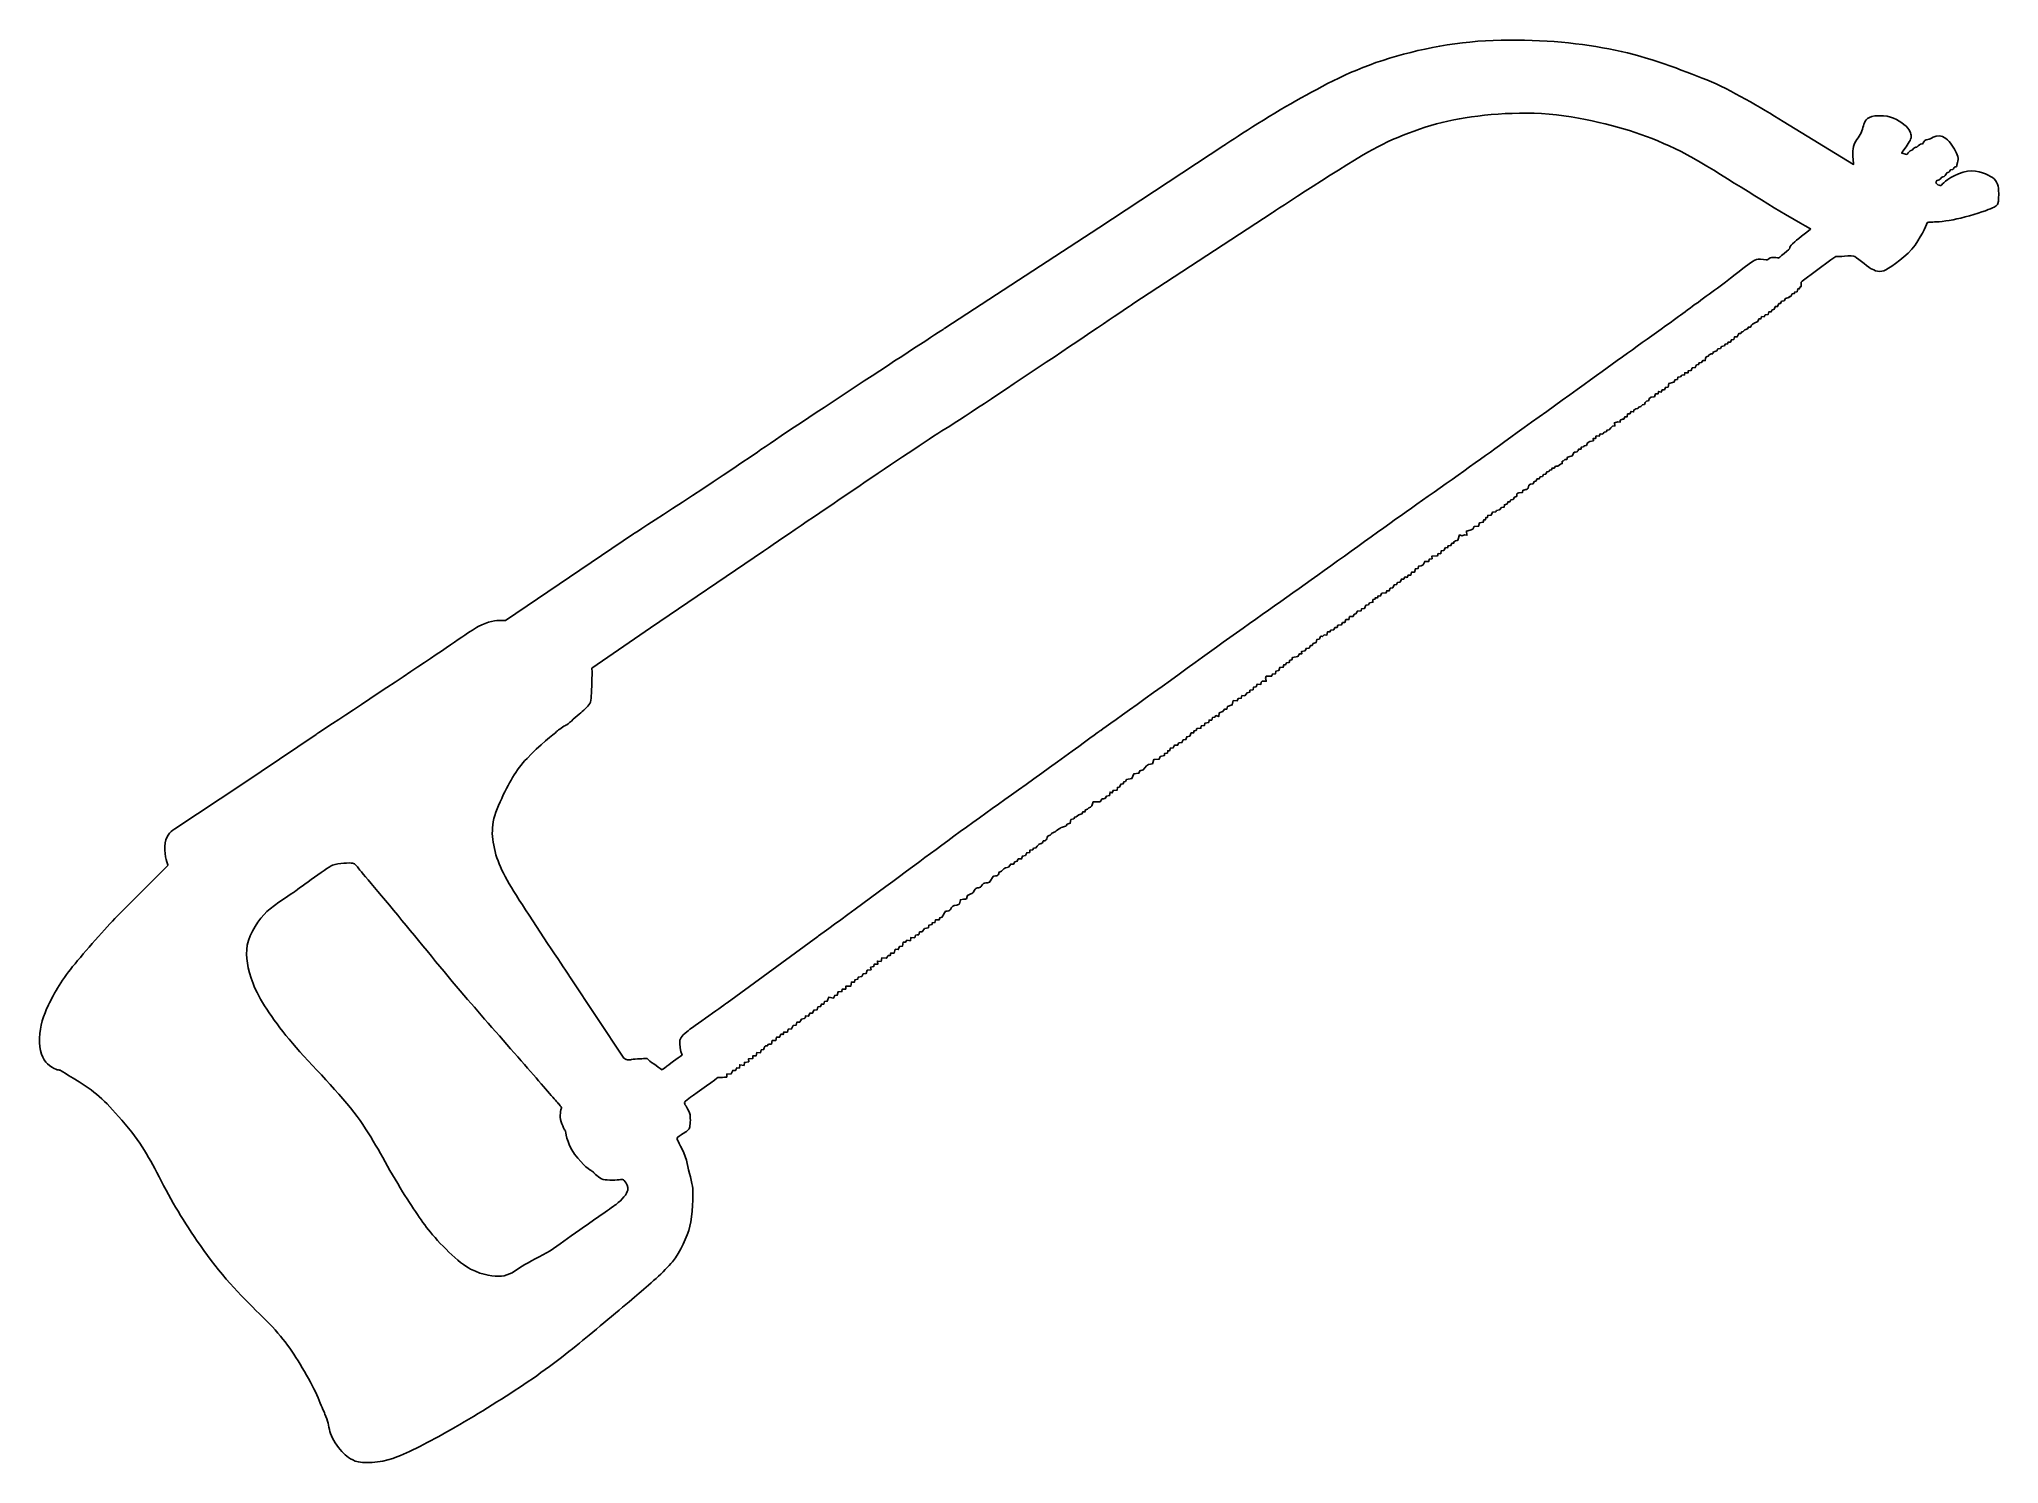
# Model space of a CAD drawing. Header units: centimetres. Extents: x -7.4 to 7.4, y -5.4 to 5.4.
import ezdxf

# ---------------------------------------------------------------- set-up
doc = ezdxf.new("R2010")
doc.units = ezdxf.units.CM
doc.header["$MEASUREMENT"] = 0
doc.layers.add('Camada 1', color=7, linetype='Continuous')

msp = doc.modelspace()

# ---------------------------------------------------------------- linework, layer by layer
at = {"layer": 'Camada 1'}
for points, knots in [([(-6.44112, -0.86281), (-6.44112, -0.86281), (-6.47126, -0.79592), (-6.46594, -0.72004), (-6.46594, -0.72004), (-6.46065, -0.64413), (-6.43239, -0.61405), (-6.39003, -0.586), (-6.39003, -0.586), (-6.39003, -0.586), (-5.87666, -0.24588), (-5.87666, -0.24588), (-5.87666, -0.24588), (-5.87666, -0.24588), (-5.32096, 0.128), (-5.32096, 0.128), (-5.32096, 0.128), (-5.32096, 0.128), (-4.82365, 0.4559), (-4.5501, 0.63923), (-4.5501, 0.63923), (-4.27652, 0.82253), (-4.16193, 0.90537), (-4.09314, 0.94416), (-4.09314, 0.94416), (-4.02435, 0.98303), (-3.95008, 0.99197), (-3.92725, 0.99009), (-3.92725, 0.99009), (-3.90439, 0.98834), (-3.88854, 0.99009), (-3.88854, 0.99009), (-3.88854, 0.99009), (-3.88854, 0.99009), (-2.91823, 1.64597), (-2.91823, 1.64597), (-2.91823, 1.64597), (-2.91823, 1.64597), (-2.24611, 2.07965), (-1.98142, 2.26475), (-1.98142, 2.26475), (-1.71684, 2.44991), (-0.56312, 3.20259), (-0.56312, 3.20259), (-0.56312, 3.20259), (-0.56312, 3.20259), (0.60306, 3.96255), (0.60306, 3.96255), (0.60306, 3.96255), (0.60306, 3.96255), (1.55043, 4.58668), (1.55043, 4.58668), (1.55043, 4.58668), (1.55043, 4.58668), (1.85377, 4.78763), (2.05674, 4.90222), (2.05674, 4.90222), (2.25965, 5.01671), (2.47499, 5.14019), (2.75183, 5.23012), (2.75183, 5.23012), (3.02866, 5.32), (3.32852, 5.37638), (3.64792, 5.3835), (3.64792, 5.3835), (3.9673, 5.39059), (4.26003, 5.35871), (4.51057, 5.30764), (4.51057, 5.30764), (4.76116, 5.25658), (5.01865, 5.15606), (5.20391, 5.08203), (5.20391, 5.08203), (5.38914, 5.008), (5.60973, 4.87394), (5.78261, 4.76818), (5.78261, 4.76818), (5.78261, 4.76818), (6.31527, 4.44208), (6.31527, 4.44208), (6.31527, 4.44208), (6.31527, 4.44208), (6.31003, 4.49677), (6.31003, 4.54439), (6.31003, 4.54439), (6.31003, 4.59196), (6.33469, 4.62358), (6.35766, 4.6571), (6.35766, 4.6571), (6.38068, 4.69068), (6.38613, 4.72753), (6.39838, 4.75759), (6.39838, 4.75759), (6.4106, 4.78767), (6.4354, 4.8176), (6.54126, 4.81051), (6.54126, 4.81051), (6.61569, 4.80554), (6.67339, 4.76638), (6.71226, 4.73116), (6.71226, 4.73116), (6.75115, 4.69597), (6.75115, 4.66441), (6.75115, 4.65017), (6.75115, 4.65017), (6.75115, 4.63594), (6.72816, 4.5936), (6.7035, 4.5637), (6.7035, 4.5637), (6.67884, 4.5338), (6.68053, 4.52848), (6.68053, 4.52848), (6.68053, 4.52848), (6.68053, 4.52848), (6.7194, 4.51792), (6.7194, 4.51792), (6.7194, 4.51792), (6.7194, 4.51792), (6.73509, 4.53906), (6.74401, 4.54438), (6.74401, 4.54438), (6.75295, 4.54962), (6.75994, 4.55129), (6.75994, 4.55129), (6.75994, 4.55129), (6.75994, 4.55129), (6.77047, 4.56722), (6.77587, 4.56899), (6.77587, 4.56899), (6.78111, 4.57079), (6.79537, 4.57428), (6.79537, 4.57428), (6.79537, 4.57428), (6.79537, 4.57428), (6.81125, 4.59359), (6.82178, 4.59545), (6.82178, 4.59545), (6.83231, 4.59731), (6.84115, 4.60077), (6.84115, 4.60077), (6.84115, 4.60077), (6.84115, 4.60077), (6.85155, 4.62739), (6.86578, 4.629), (6.86578, 4.629), (6.88001, 4.63067), (6.89936, 4.63776), (6.89936, 4.63776), (6.89936, 4.63776), (6.89936, 4.63776), (6.92762, 4.65893), (6.96633, 4.65893), (6.96633, 4.65893), (6.99287, 4.65893), (7.03348, 4.62739), (7.05994, 4.58855), (7.05994, 4.58855), (7.08642, 4.54963), (7.10902, 4.50386), (7.10746, 4.48092), (7.10746, 4.48092), (7.10577, 4.45798), (7.10029, 4.45102), (7.09862, 4.4439), (7.09862, 4.4439), (7.09701, 4.43676), (7.09701, 4.42787), (7.08989, 4.4244), (7.08989, 4.4244), (7.08277, 4.42093), (7.07912, 4.42607), (7.07751, 4.41911), (7.07751, 4.41911), (7.07584, 4.41218), (7.06523, 4.40326), (7.06523, 4.40326), (7.06523, 4.40326), (7.06523, 4.40326), (7.04933, 4.40157), (7.04933, 4.40157), (7.04933, 4.40157), (7.04933, 4.40157), (7.03859, 4.38226), (7.02983, 4.38048), (7.02983, 4.38048), (7.02107, 4.37865), (7.01927, 4.3768), (7.01927, 4.3768), (7.01927, 4.3768), (7.01927, 4.3768), (7.01395, 4.35931), (6.9999, 4.35214), (6.9999, 4.35214), (6.98588, 4.34508), (6.98056, 4.34341), (6.98056, 4.34341), (6.98056, 4.34341), (6.98056, 4.34341), (6.96635, 4.3241), (6.95577, 4.32227), (6.95577, 4.32227), (6.95577, 4.32227), (6.94519, 4.32044), (6.94519, 4.32044), (6.94519, 4.32044), (6.94519, 4.32044), (6.93823, 4.30642), (6.93823, 4.30642), (6.93823, 4.30642), (6.93823, 4.30642), (6.93823, 4.29584), (6.95416, 4.28875), (6.95416, 4.28875), (6.96996, 4.28161), (6.97168, 4.27817), (6.98229, 4.28875), (6.98229, 4.28875), (6.9929, 4.29928), (7.04068, 4.35214), (7.14466, 4.38389), (7.14466, 4.38389), (7.23253, 4.41053), (7.31042, 4.37516), (7.35273, 4.35217), (7.35273, 4.35217), (7.39506, 4.32923), (7.41091, 4.29052), (7.41276, 4.24824), (7.41276, 4.24824), (7.41459, 4.20591), (7.41459, 4.1636), (7.40752, 4.1459), (7.40752, 4.1459), (7.40038, 4.12823), (7.38649, 4.11965), (7.33524, 4.10015), (7.33524, 4.10015), (7.28396, 4.08065), (7.173, 4.04721), (7.09709, 4.02951), (7.09709, 4.02951), (7.02115, 4.01186), (6.93998, 4.0066), (6.91529, 4.0066), (6.91529, 4.0066), (6.89068, 4.0066), (6.87481, 4.00311), (6.87481, 4.00311), (6.87481, 4.00311), (6.87481, 4.00311), (6.83941, 3.91484), (6.7812, 3.83206), (6.7812, 3.83206), (6.72302, 3.74922), (6.60295, 3.66976), (6.56056, 3.64513), (6.56056, 3.64513), (6.5182, 3.62047), (6.47259, 3.63836), (6.4443, 3.65582), (6.4443, 3.65582), (6.41599, 3.67336), (6.32947, 3.74395), (6.31539, 3.74922), (6.31539, 3.74922), (6.30137, 3.75451), (6.2466, 3.74578), (6.22546, 3.74578), (6.22546, 3.74578), (6.22546, 3.74578), (6.18141, 3.74579), (6.18141, 3.74579), (6.18141, 3.74579), (6.18141, 3.74579), (6.14257, 3.71931), (6.14257, 3.71931), (6.14257, 3.71931), (6.14257, 3.71931), (5.92741, 3.55887), (5.92741, 3.55887), (5.92741, 3.55887), (5.92029, 3.55358), (5.91844, 3.55009), (5.91844, 3.55009), (5.91844, 3.55009), (5.91844, 3.55009), (5.91844, 3.51839), (5.91844, 3.51839), (5.91844, 3.51839), (5.91844, 3.51839), (5.90624, 3.5108), (5.90624, 3.5108), (5.90624, 3.5108), (5.90624, 3.5108), (5.90494, 3.50022), (5.90494, 3.50022), (5.90494, 3.50022), (5.90494, 3.50022), (5.89299, 3.5002), (5.89299, 3.5002), (5.89299, 3.5002), (5.89299, 3.5002), (5.8877, 3.47903), (5.8877, 3.47903), (5.8877, 3.47903), (5.8877, 3.47903), (5.86915, 3.47636), (5.86915, 3.47636), (5.86915, 3.47636), (5.86915, 3.47636), (5.86783, 3.46448), (5.86783, 3.46448), (5.86783, 3.46448), (5.86783, 3.46448), (5.84939, 3.46178), (5.84939, 3.46178), (5.84939, 3.46178), (5.84939, 3.46178), (5.8401, 3.44196), (5.8401, 3.44196), (5.8401, 3.44196), (5.8401, 3.44196), (5.82951, 3.44196), (5.82951, 3.44196), (5.82951, 3.44196), (5.82951, 3.44196), (5.82551, 3.43405), (5.82551, 3.43405), (5.82551, 3.43405), (5.82551, 3.43405), (5.79903, 3.42741), (5.79903, 3.42741), (5.79903, 3.42741), (5.79903, 3.42741), (5.78982, 3.41026), (5.78982, 3.41026), (5.78982, 3.41026), (5.78982, 3.41026), (5.76998, 3.40632), (5.76998, 3.40632), (5.76998, 3.40632), (5.76998, 3.40632), (5.76339, 3.39039), (5.76339, 3.39039), (5.76339, 3.39039), (5.76339, 3.39039), (5.75013, 3.38912), (5.75013, 3.38912), (5.75013, 3.38912), (5.75013, 3.38912), (5.74082, 3.3666), (5.74082, 3.3666), (5.74082, 3.3666), (5.74082, 3.3666), (5.72367, 3.36792), (5.72367, 3.36792), (5.72367, 3.36792), (5.72367, 3.36792), (5.71309, 3.34543), (5.71309, 3.34543), (5.71309, 3.34543), (5.71309, 3.34543), (5.69854, 3.34149), (5.69854, 3.34149), (5.69854, 3.34149), (5.69854, 3.34149), (5.6919, 3.32694), (5.6919, 3.32694), (5.6919, 3.32694), (5.6919, 3.32694), (5.67338, 3.32559), (5.67338, 3.32559), (5.67338, 3.32559), (5.67338, 3.32559), (5.66944, 3.30712), (5.66944, 3.30712), (5.66944, 3.30712), (5.66944, 3.30712), (5.64695, 3.30312), (5.64695, 3.30312), (5.64695, 3.30312), (5.64695, 3.30312), (5.63764, 3.28857), (5.63764, 3.28857), (5.63764, 3.28857), (5.63764, 3.28857), (5.61912, 3.29124), (5.61912, 3.29124), (5.61912, 3.29124), (5.61912, 3.29124), (5.61253, 3.27142), (5.61253, 3.27142), (5.61253, 3.27142), (5.61253, 3.27142), (5.59795, 3.27933), (5.59536, 3.2661), (5.59536, 3.2661), (5.59271, 3.25287), (5.58605, 3.25025), (5.58605, 3.25025), (5.58605, 3.25025), (5.58605, 3.25025), (5.56888, 3.24229), (5.56888, 3.24229), (5.56888, 3.24229), (5.56888, 3.24229), (5.5543, 3.23702), (5.5543, 3.23702), (5.5543, 3.23702), (5.5543, 3.23702), (5.54642, 3.23175), (5.54377, 3.22644), (5.54377, 3.22644), (5.54377, 3.22644), (5.53581, 3.21059), (5.53581, 3.21059), (5.53581, 3.21059), (5.53581, 3.21059), (5.51992, 3.21061), (5.51992, 3.21061), (5.51992, 3.21061), (5.51992, 3.21061), (5.51323, 3.19738), (5.51323, 3.19738), (5.51323, 3.19738), (5.51323, 3.19738), (5.49347, 3.19079), (5.49347, 3.19079), (5.49347, 3.19079), (5.49347, 3.19079), (5.48418, 3.18283), (5.48418, 3.18283), (5.48418, 3.18283), (5.48418, 3.18283), (5.48286, 3.17756), (5.47627, 3.17622), (5.47627, 3.17622), (5.4696, 3.1749), (5.46696, 3.17355), (5.46696, 3.17355), (5.46696, 3.17355), (5.46696, 3.17355), (5.46169, 3.16299), (5.46169, 3.16299), (5.46169, 3.16299), (5.46169, 3.16299), (5.44576, 3.16167), (5.44576, 3.16167), (5.44576, 3.16167), (5.44576, 3.16167), (5.43917, 3.14709), (5.43917, 3.14709), (5.43917, 3.14709), (5.43917, 3.14709), (5.4352, 3.13788), (5.4352, 3.13788), (5.4352, 3.13788), (5.4352, 3.13788), (5.41403, 3.13653), (5.41403, 3.13653), (5.41403, 3.13653), (5.41403, 3.13653), (5.40874, 3.11671), (5.40874, 3.11671), (5.40874, 3.11671), (5.40874, 3.11671), (5.39022, 3.11536), (5.39022, 3.11536), (5.39022, 3.11536), (5.39022, 3.11536), (5.3849, 3.09814), (5.3849, 3.09814), (5.3849, 3.09814), (5.3849, 3.09814), (5.36514, 3.09687), (5.36514, 3.09687), (5.36514, 3.09687), (5.36514, 3.09687), (5.36241, 3.08364), (5.36241, 3.08364), (5.36241, 3.08364), (5.36241, 3.08364), (5.34257, 3.08097), (5.34257, 3.08097), (5.34257, 3.08097), (5.34257, 3.08097), (5.34257, 3.07041), (5.33733, 3.06909), (5.33733, 3.06909), (5.33199, 3.06777), (5.31611, 3.06509), (5.31611, 3.06509), (5.31611, 3.06509), (5.31611, 3.06509), (5.30817, 3.04924), (5.30817, 3.04924), (5.30817, 3.04924), (5.30817, 3.04924), (5.28827, 3.04532), (5.28827, 3.04532), (5.28827, 3.04532), (5.28827, 3.04532), (5.28036, 3.03201), (5.28036, 3.03201), (5.28036, 3.03201), (5.28036, 3.03201), (5.26581, 3.02674), (5.26581, 3.02674), (5.26581, 3.02674), (5.26581, 3.02674), (5.25261, 3.0215), (5.25261, 3.0215), (5.25261, 3.0215), (5.25261, 3.0215), (5.24996, 3.00959), (5.24996, 3.00959), (5.24996, 3.00959), (5.24996, 3.00959), (5.23665, 3.00824), (5.23665, 3.00824), (5.23665, 3.00824), (5.23665, 3.00824), (5.22347, 3.00165), (5.22347, 3.00165), (5.22347, 3.00165), (5.22347, 3.00165), (5.21556, 2.99109), (5.21556, 2.99109), (5.21556, 2.99109), (5.21556, 2.99109), (5.2009, 2.98577), (5.2009, 2.98577), (5.2009, 2.98577), (5.2009, 2.98577), (5.19434, 2.97254), (5.19434, 2.97254), (5.19434, 2.97254), (5.19434, 2.97254), (5.19299, 2.95796), (5.19299, 2.95796), (5.19299, 2.95796), (5.19299, 2.95796), (5.17448, 2.95799), (5.17448, 2.95799), (5.17448, 2.95799), (5.17448, 2.95799), (5.16522, 2.94346), (5.16522, 2.94346), (5.16522, 2.94346), (5.16522, 2.94346), (5.1467, 2.94084), (5.1467, 2.94084), (5.1467, 2.94084), (5.1467, 2.94084), (5.14276, 2.92761), (5.14276, 2.92761), (5.14276, 2.92761), (5.14276, 2.92761), (5.12686, 2.92491), (5.12686, 2.92491), (5.12686, 2.92491), (5.12686, 2.92491), (5.1176, 2.90512), (5.1176, 2.90512), (5.1176, 2.90512), (5.1176, 2.90512), (5.09384, 2.90245), (5.09384, 2.90245), (5.09384, 2.90245), (5.09384, 2.90245), (5.08723, 2.88263), (5.08723, 2.88263), (5.08723, 2.88263), (5.08723, 2.88263), (5.06342, 2.87998), (5.06342, 2.87998), (5.06342, 2.87998), (5.06342, 2.87998), (5.06472, 2.86543), (5.06472, 2.86543), (5.06472, 2.86543), (5.06472, 2.86543), (5.03822, 2.86544), (5.03822, 2.86544), (5.03822, 2.86544), (5.03822, 2.86544), (5.03692, 2.84959), (5.03692, 2.84959), (5.03692, 2.84959), (5.03692, 2.84959), (5.01575, 2.84689), (5.01575, 2.84689), (5.01575, 2.84689), (5.01575, 2.84689), (5.00514, 2.83369), (5.00514, 2.83369), (5.00514, 2.83369), (5.00514, 2.83369), (4.9853, 2.83234), (4.9853, 2.83234), (4.9853, 2.83234), (4.9853, 2.83234), (4.98268, 2.81519), (4.98268, 2.81519), (4.98268, 2.81519), (4.98268, 2.81519), (4.96416, 2.81249), (4.96416, 2.81249), (4.96416, 2.81249), (4.96416, 2.81249), (4.95617, 2.79537), (4.95617, 2.79537), (4.95617, 2.79537), (4.95617, 2.79537), (4.91783, 2.78479), (4.91783, 2.78479), (4.91783, 2.78479), (4.91783, 2.78479), (4.91116, 2.75698), (4.91116, 2.75698), (4.91116, 2.75698), (4.91116, 2.75698), (4.89134, 2.75436), (4.89134, 2.75436), (4.89134, 2.75436), (4.89134, 2.75436), (4.8834, 2.73581), (4.8834, 2.73581), (4.8834, 2.73581), (4.8834, 2.73581), (4.86624, 2.73582), (4.86624, 2.73582), (4.86624, 2.73582), (4.86624, 2.73582), (4.85965, 2.71865), (4.85965, 2.71865), (4.85965, 2.71865), (4.85965, 2.71865), (4.83975, 2.72392), (4.83975, 2.72392), (4.83975, 2.72392), (4.83975, 2.72392), (4.83708, 2.70677), (4.83708, 2.70677), (4.83708, 2.70677), (4.83708, 2.70677), (4.81594, 2.70545), (4.81594, 2.70545), (4.81594, 2.70545), (4.81594, 2.70545), (4.80795, 2.68426), (4.80795, 2.68426), (4.80795, 2.68426), (4.80795, 2.68426), (4.78414, 2.68159), (4.78414, 2.68159), (4.78414, 2.68159), (4.78414, 2.68159), (4.77094, 2.67236), (4.77094, 2.67236), (4.77094, 2.67236), (4.77094, 2.67236), (4.76303, 2.65384), (4.76303, 2.65384), (4.76303, 2.65384), (4.76303, 2.65384), (4.7485, 2.64987), (4.7485, 2.64987), (4.7485, 2.64987), (4.7485, 2.64987), (4.73792, 2.63937), (4.73792, 2.63937), (4.73792, 2.63937), (4.73792, 2.63937), (4.73255, 2.62611), (4.73255, 2.62611), (4.73255, 2.62611), (4.73255, 2.62611), (4.71667, 2.62344), (4.71667, 2.62344), (4.71667, 2.62344), (4.71667, 2.62344), (4.70484, 2.61024), (4.70484, 2.61024), (4.70484, 2.61024), (4.70484, 2.61024), (4.68891, 2.605), (4.68891, 2.605), (4.68891, 2.605), (4.68891, 2.605), (4.6823, 2.59571), (4.6823, 2.59571), (4.6823, 2.59571), (4.6823, 2.59571), (4.66772, 2.59304), (4.66772, 2.59304), (4.66772, 2.59304), (4.66772, 2.59304), (4.65187, 2.58246), (4.65187, 2.58246), (4.65187, 2.58246), (4.65187, 2.58246), (4.65055, 2.56923), (4.65055, 2.56923), (4.65055, 2.56923), (4.65055, 2.56923), (4.632, 2.5732), (4.632, 2.5732), (4.632, 2.5732), (4.632, 2.5732), (4.62274, 2.55471), (4.62274, 2.55471), (4.62274, 2.55471), (4.62274, 2.55471), (4.60554, 2.55339), (4.60554, 2.55339), (4.60554, 2.55339), (4.60554, 2.55339), (4.6016, 2.53093), (4.6016, 2.53093), (4.6016, 2.53093), (4.6016, 2.53093), (4.58311, 2.5309), (4.58311, 2.5309), (4.58311, 2.5309), (4.58311, 2.5309), (4.57642, 2.5137), (4.57642, 2.5137), (4.57642, 2.5137), (4.57642, 2.5137), (4.56591, 2.5137), (4.56591, 2.5137), (4.56591, 2.5137), (4.56591, 2.5137), (4.55001, 2.50579), (4.55001, 2.50579), (4.55001, 2.50579), (4.55001, 2.50579), (4.54863, 2.49124), (4.54863, 2.49124), (4.54863, 2.49124), (4.54863, 2.49124), (4.53151, 2.49381), (4.53151, 2.49381), (4.53151, 2.49381), (4.53151, 2.49381), (4.50503, 2.48722), (4.50503, 2.48722), (4.50503, 2.48722), (4.50503, 2.48722), (4.50895, 2.46346), (4.50895, 2.46346), (4.50895, 2.46346), (4.50895, 2.46346), (4.49175, 2.46073), (4.49175, 2.46073), (4.49175, 2.46073), (4.49175, 2.46073), (4.47852, 2.44755), (4.47852, 2.44755), (4.47852, 2.44755), (4.47852, 2.44755), (4.46529, 2.43437), (4.46529, 2.43437), (4.46529, 2.43437), (4.46529, 2.43437), (4.44944, 2.4317), (4.44944, 2.4317), (4.44944, 2.4317), (4.44944, 2.4317), (4.4428, 2.41847), (4.4428, 2.41847), (4.4428, 2.41847), (4.4428, 2.41847), (4.42822, 2.4158), (4.42822, 2.4158), (4.42822, 2.4158), (4.42822, 2.4158), (4.42028, 2.40654), (4.42028, 2.40654), (4.42028, 2.40654), (4.42028, 2.40654), (4.41763, 2.39863), (4.41099, 2.39995), (4.41099, 2.39995), (4.41099, 2.39995), (4.39644, 2.4026), (4.39644, 2.4026), (4.39644, 2.4026), (4.39644, 2.4026), (4.38985, 2.3854), (4.38985, 2.3854), (4.38985, 2.3854), (4.38985, 2.3854), (4.36736, 2.38805), (4.36736, 2.38805), (4.36736, 2.38805), (4.36736, 2.38805), (4.35937, 2.38144), (4.36471, 2.37617), (4.36471, 2.37617), (4.36995, 2.37085), (4.36201, 2.36826), (4.36201, 2.36826), (4.36201, 2.36826), (4.36201, 2.36826), (4.34346, 2.36691), (4.34346, 2.36691), (4.34346, 2.36691), (4.34346, 2.36691), (4.34619, 2.35106), (4.34619, 2.35106), (4.34619, 2.35106), (4.34619, 2.35106), (4.31971, 2.34574), (4.31971, 2.34574), (4.31971, 2.34574), (4.31971, 2.34574), (4.30119, 2.33386), (4.30119, 2.33386), (4.30119, 2.33386), (4.30119, 2.33386), (4.29323, 2.31396), (4.29323, 2.31396), (4.29323, 2.31396), (4.29323, 2.31396), (4.27738, 2.31269), (4.27738, 2.31269), (4.27738, 2.31269), (4.27738, 2.31269), (4.27074, 2.30475), (4.27074, 2.30475), (4.27074, 2.30475), (4.27074, 2.30475), (4.25359, 2.30208), (4.25359, 2.30208), (4.25359, 2.30208), (4.25359, 2.30208), (4.25359, 2.2875), (4.25359, 2.2875), (4.25359, 2.2875), (4.25359, 2.2875), (4.23373, 2.28751), (4.23373, 2.28751), (4.23373, 2.28751), (4.23373, 2.28751), (4.22836, 2.26902), (4.22317, 2.26769), (4.22317, 2.26769), (4.21785, 2.26634), (4.20195, 2.26377), (4.20195, 2.26377), (4.20195, 2.26377), (4.20195, 2.26377), (4.18605, 2.23602), (4.18605, 2.23602), (4.18605, 2.23602), (4.18605, 2.23602), (4.16097, 2.22938), (4.16097, 2.22938), (4.16097, 2.22938), (4.16097, 2.22938), (4.14904, 2.22538), (4.14904, 2.22538), (4.14904, 2.22538), (4.14904, 2.22538), (4.14507, 2.20953), (4.14507, 2.20953), (4.14507, 2.20953), (4.14507, 2.20953), (4.13054, 2.20954), (4.13054, 2.20954), (4.13054, 2.20954), (4.13054, 2.20954), (4.11993, 2.19763), (4.11993, 2.19763), (4.11993, 2.19763), (4.11993, 2.19763), (4.11067, 2.19504), (4.11067, 2.19504), (4.11067, 2.19504), (4.11067, 2.19504), (4.11067, 2.17782), (4.11067, 2.17782), (4.11067, 2.17782), (4.11067, 2.17782), (4.09739, 2.17255), (4.09739, 2.17255), (4.09739, 2.17255), (4.09739, 2.17255), (4.0776, 2.15924), (4.0776, 2.15924), (4.0776, 2.15924), (4.0776, 2.15924), (4.06043, 2.15797), (4.06043, 2.15797), (4.06043, 2.15797), (4.06043, 2.15797), (4.04982, 2.14347), (4.04982, 2.14347), (4.04982, 2.14347), (4.04982, 2.14347), (4.03394, 2.14347), (4.03394, 2.14347), (4.03394, 2.14347), (4.03394, 2.14347), (4.03, 2.13156), (4.03, 2.13156), (4.03, 2.13156), (4.03, 2.13156), (4.01542, 2.12889), (4.01542, 2.12889), (4.01542, 2.12889), (4.01542, 2.12889), (4.00883, 2.11698), (4.00883, 2.11698), (4.00883, 2.11698), (4.00883, 2.11698), (3.99293, 2.11431), (3.99293, 2.11431), (3.99293, 2.11431), (3.99293, 2.11431), (3.98502, 2.09846), (3.98502, 2.09846), (3.98502, 2.09846), (3.98502, 2.09846), (3.96912, 2.09579), (3.96912, 2.09579), (3.96912, 2.09579), (3.96912, 2.09579), (3.95981, 2.08129), (3.95981, 2.08129), (3.95981, 2.08129), (3.95981, 2.08129), (3.94264, 2.07724), (3.94264, 2.07724), (3.94264, 2.07724), (3.94264, 2.07724), (3.93603, 2.06271), (3.93603, 2.06271), (3.93603, 2.06271), (3.93603, 2.06271), (3.92013, 2.06139), (3.92013, 2.06139), (3.92013, 2.06139), (3.92013, 2.06139), (3.91092, 2.04549), (3.91092, 2.04549), (3.91092, 2.04549), (3.91092, 2.04549), (3.89901, 2.04287), (3.89901, 2.04287), (3.89901, 2.04287), (3.89901, 2.04287), (3.88967, 2.02565), (3.88967, 2.02565), (3.88967, 2.02565), (3.88967, 2.02565), (3.87118, 2.02173), (3.87118, 2.02173), (3.87118, 2.02173), (3.87118, 2.02173), (3.85792, 2.01382), (3.85792, 2.01382), (3.85792, 2.01382), (3.85792, 2.01382), (3.85265, 1.9913), (3.85265, 1.9913), (3.85265, 1.9913), (3.85265, 1.9913), (3.84336, 1.98204), (3.83413, 1.98074), (3.83413, 1.98074), (3.82484, 1.97939), (3.81296, 1.97547), (3.81296, 1.97547), (3.81296, 1.97547), (3.81296, 1.97547), (3.81034, 1.95957), (3.81034, 1.95957), (3.81034, 1.95957), (3.81034, 1.95957), (3.78251, 1.9556), (3.78251, 1.9556), (3.78251, 1.9556), (3.78251, 1.9556), (3.76661, 1.95433), (3.76798, 1.94766), (3.76798, 1.94766), (3.76925, 1.94107), (3.76523, 1.9279), (3.76523, 1.9279), (3.76523, 1.9279), (3.76523, 1.9279), (3.74811, 1.92258), (3.74811, 1.92258), (3.74811, 1.92258), (3.74811, 1.92258), (3.73882, 1.90668), (3.73882, 1.90668), (3.73882, 1.90668), (3.73882, 1.90668), (3.72162, 1.90276), (3.72162, 1.90276), (3.72162, 1.90276), (3.72162, 1.90276), (3.71503, 1.8895), (3.71503, 1.8895), (3.71503, 1.8895), (3.71503, 1.8895), (3.69914, 1.88952), (3.69914, 1.88952), (3.69914, 1.88952), (3.69914, 1.88952), (3.69914, 1.87629), (3.69382, 1.87362), (3.69382, 1.87362), (3.68855, 1.87095), (3.67265, 1.86571), (3.67265, 1.86571), (3.67265, 1.86571), (3.67265, 1.86571), (3.67, 1.84722), (3.67, 1.84722), (3.67, 1.84722), (3.67, 1.84722), (3.65016, 1.84455), (3.65016, 1.84455), (3.65016, 1.84455), (3.65016, 1.84455), (3.63561, 1.82873), (3.63561, 1.82873), (3.63561, 1.82873), (3.63561, 1.82873), (3.61304, 1.82206), (3.61304, 1.82206), (3.61304, 1.82206), (3.61304, 1.82206), (3.6078, 1.81148), (3.6078, 1.81148), (3.6078, 1.81148), (3.6078, 1.81148), (3.58266, 1.81013), (3.58266, 1.81013), (3.58266, 1.81013), (3.58266, 1.81013), (3.57337, 1.78769), (3.57337, 1.78769), (3.57337, 1.78769), (3.57337, 1.78769), (3.54694, 1.78504), (3.54694, 1.78504), (3.54694, 1.78504), (3.54694, 1.78504), (3.54559, 1.77046), (3.54559, 1.77046), (3.54559, 1.77046), (3.54559, 1.77046), (3.53104, 1.76911), (3.53104, 1.76911), (3.53104, 1.76911), (3.53104, 1.76911), (3.52842, 1.75196), (3.52842, 1.75196), (3.52842, 1.75196), (3.52842, 1.75196), (3.51781, 1.75331), (3.51781, 1.75331), (3.51781, 1.75331), (3.51781, 1.75331), (3.51252, 1.73347), (3.51252, 1.73347), (3.51252, 1.73347), (3.51252, 1.73347), (3.48342, 1.72815), (3.48342, 1.72815), (3.48342, 1.72815), (3.48342, 1.72815), (3.47681, 1.70299), (3.47681, 1.70299), (3.47681, 1.70299), (3.47681, 1.70299), (3.44374, 1.7004), (3.44374, 1.7004), (3.44374, 1.7004), (3.44374, 1.7004), (3.43313, 1.68061), (3.43313, 1.68061), (3.43313, 1.68061), (3.43313, 1.68061), (3.41326, 1.674), (3.41326, 1.674), (3.41326, 1.674), (3.41326, 1.674), (3.38556, 1.66733), (3.38556, 1.66733), (3.38556, 1.66733), (3.38556, 1.66733), (3.38948, 1.63561), (3.38948, 1.63561), (3.38948, 1.63561), (3.38948, 1.63561), (3.37091, 1.63831), (3.37091, 1.63831), (3.37091, 1.63831), (3.37091, 1.63831), (3.35374, 1.6317), (3.35374, 1.6317), (3.35374, 1.6317), (3.35374, 1.6317), (3.3339, 1.63831), (3.3339, 1.63831), (3.3339, 1.63831), (3.3339, 1.63831), (3.3207, 1.59727), (3.3207, 1.59727), (3.3207, 1.59727), (3.3207, 1.59727), (3.30879, 1.59335), (3.30353, 1.59206), (3.30353, 1.59206), (3.29826, 1.59071), (3.2903, 1.58674), (3.2903, 1.58674), (3.2903, 1.58674), (3.2903, 1.58674), (3.2903, 1.57616), (3.2903, 1.57616), (3.2903, 1.57616), (3.2903, 1.57616), (3.27569, 1.57481), (3.27569, 1.57481), (3.27569, 1.57481), (3.27569, 1.57481), (3.26775, 1.55766), (3.26775, 1.55766), (3.26775, 1.55766), (3.26775, 1.55766), (3.24664, 1.55631), (3.24664, 1.55631), (3.24664, 1.55631), (3.24664, 1.55631), (3.24262, 1.54043), (3.24262, 1.54043), (3.24262, 1.54043), (3.24262, 1.54043), (3.22809, 1.54173), (3.22809, 1.54173), (3.22809, 1.54173), (3.22809, 1.54173), (3.21351, 1.51929), (3.21351, 1.51929), (3.21351, 1.51929), (3.21351, 1.51929), (3.19372, 1.51664), (3.19372, 1.51664), (3.19372, 1.51664), (3.19372, 1.51664), (3.19099, 1.4955), (3.19099, 1.4955), (3.19099, 1.4955), (3.19099, 1.4955), (3.17247, 1.4968), (3.17247, 1.4968), (3.17247, 1.4968), (3.17247, 1.4968), (3.16588, 1.47831), (3.16588, 1.47831), (3.16588, 1.47831), (3.16588, 1.47831), (3.12222, 1.47701), (3.12222, 1.47701), (3.12222, 1.47701), (3.12222, 1.47701), (3.12487, 1.45717), (3.12487, 1.45717), (3.12487, 1.45717), (3.12487, 1.45717), (3.1037, 1.45447), (3.1037, 1.45447), (3.1037, 1.45447), (3.1037, 1.45447), (3.09973, 1.43598), (3.09973, 1.43598), (3.09973, 1.43598), (3.09973, 1.43598), (3.0693, 1.43733), (3.0693, 1.43733), (3.0693, 1.43733), (3.0693, 1.43733), (3.05872, 1.41217), (3.05872, 1.41217), (3.05872, 1.41217), (3.05872, 1.41217), (3.04152, 1.40291), (3.04152, 1.40291), (3.04152, 1.40291), (3.04152, 1.40291), (3.0217, 1.40026), (3.0217, 1.40026), (3.0217, 1.40026), (3.0217, 1.40026), (3.01905, 1.38311), (3.01905, 1.38311), (3.01905, 1.38311), (3.01905, 1.38311), (2.99918, 1.38176), (2.99918, 1.38176), (2.99918, 1.38176), (2.99918, 1.38176), (2.99124, 1.3553), (2.99124, 1.3553), (2.99124, 1.3553), (2.99124, 1.3553), (2.96873, 1.3553), (2.96873, 1.3553), (2.96873, 1.3553), (2.96873, 1.3553), (2.96479, 1.33411), (2.96479, 1.33411), (2.96479, 1.33411), (2.96479, 1.33411), (2.94489, 1.33411), (2.94489, 1.33411), (2.94489, 1.33411), (2.94489, 1.33411), (2.93698, 1.31562), (2.93698, 1.31562), (2.93698, 1.31562), (2.93698, 1.31562), (2.91978, 1.31954), (2.91978, 1.31954), (2.91978, 1.31954), (2.91978, 1.31954), (2.91049, 1.30372), (2.91049, 1.30372), (2.91049, 1.30372), (2.91049, 1.30372), (2.89338, 1.30371), (2.89338, 1.30371), (2.89338, 1.30371), (2.89338, 1.30371), (2.88277, 1.2799), (2.88277, 1.2799), (2.88277, 1.2799), (2.88277, 1.2799), (2.86428, 1.27855), (2.86428, 1.27855), (2.86428, 1.27855), (2.86428, 1.27855), (2.85637, 1.2614), (2.85637, 1.2614), (2.85637, 1.2614), (2.85637, 1.2614), (2.83782, 1.25881), (2.83782, 1.25881), (2.83782, 1.25881), (2.83782, 1.25881), (2.82724, 1.23756), (2.82724, 1.23756), (2.82724, 1.23756), (2.82724, 1.23756), (2.80872, 1.23364), (2.80872, 1.23364), (2.80872, 1.23364), (2.80872, 1.23364), (2.80076, 1.21515), (2.80076, 1.21515), (2.80076, 1.21515), (2.80076, 1.21515), (2.78223, 1.21515), (2.78223, 1.21515), (2.78223, 1.21515), (2.78223, 1.21515), (2.77829, 1.20057), (2.77829, 1.20057), (2.77829, 1.20057), (2.77829, 1.20057), (2.74522, 1.1966), (2.74522, 1.1966), (2.74522, 1.1966), (2.74522, 1.1966), (2.73196, 1.17416), (2.73196, 1.17416), (2.73196, 1.17416), (2.73196, 1.17416), (2.71611, 1.17551), (2.71611, 1.17551), (2.71611, 1.17551), (2.71611, 1.17551), (2.71341, 1.16223), (2.71341, 1.16223), (2.71341, 1.16223), (2.71341, 1.16223), (2.69489, 1.16224), (2.69489, 1.16224), (2.69489, 1.16224), (2.69489, 1.16224), (2.69357, 1.15171), (2.69357, 1.15171), (2.69357, 1.15171), (2.69357, 1.15171), (2.67767, 1.14779), (2.67767, 1.14779), (2.67767, 1.14779), (2.67767, 1.14779), (2.67767, 1.12795), (2.67767, 1.12795), (2.67767, 1.12795), (2.67767, 1.12795), (2.65256, 1.12263), (2.65256, 1.12263), (2.65256, 1.12263), (2.65256, 1.12263), (2.64327, 1.10805), (2.64327, 1.10805), (2.64327, 1.10805), (2.64327, 1.10805), (2.62475, 1.1054), (2.62475, 1.1054), (2.62475, 1.1054), (2.62475, 1.1054), (2.61419, 1.08164), (2.61419, 1.08164), (2.61419, 1.08164), (2.61419, 1.08164), (2.59038, 1.07767), (2.59038, 1.07767), (2.59038, 1.07767), (2.59038, 1.07767), (2.58903, 1.06439), (2.58903, 1.06439), (2.58903, 1.06439), (2.58903, 1.06439), (2.55995, 1.0618), (2.55995, 1.0618), (2.55995, 1.0618), (2.55995, 1.0618), (2.54937, 1.04066), (2.54937, 1.04066), (2.54937, 1.04066), (2.54937, 1.04066), (2.53617, 1.03796), (2.53617, 1.03796), (2.53617, 1.03796), (2.53617, 1.03796), (2.52691, 1.01947), (2.52691, 1.01947), (2.52691, 1.01947), (2.52691, 1.01947), (2.50039, 1.01947), (2.50039, 1.01947), (2.50039, 1.01947), (2.50039, 1.01947), (2.49645, 0.99698), (2.49645, 0.99698), (2.49645, 0.99698), (2.49645, 0.99698), (2.47264, 0.99698), (2.47264, 0.99698), (2.47264, 0.99698), (2.47264, 0.99698), (2.46603, 0.97573), (2.46603, 0.97573), (2.46603, 0.97573), (2.46603, 0.97573), (2.44754, 0.97449), (2.44754, 0.97449), (2.44754, 0.97449), (2.44754, 0.97449), (2.44095, 0.95734), (2.44095, 0.95734), (2.44095, 0.95734), (2.44095, 0.95734), (2.41314, 0.95464), (2.41314, 0.95464), (2.41314, 0.95464), (2.41314, 0.95464), (2.40647, 0.93744), (2.40647, 0.93744), (2.40647, 0.93744), (2.40647, 0.93744), (2.3893, 0.93609), (2.3893, 0.93609), (2.3893, 0.93609), (2.3893, 0.93609), (2.38134, 0.91894), (2.38134, 0.91894), (2.38134, 0.91894), (2.38134, 0.91894), (2.3602, 0.91759), (2.3602, 0.91759), (2.3602, 0.91759), (2.3602, 0.91759), (2.35226, 0.90301), (2.35226, 0.90301), (2.35226, 0.90301), (2.35226, 0.90301), (2.33504, 0.90441), (2.33504, 0.90441), (2.33504, 0.90441), (2.33504, 0.90441), (2.32975, 0.87925), (2.32975, 0.87925), (2.32975, 0.87925), (2.32975, 0.87925), (2.30861, 0.8806), (2.30861, 0.8806), (2.30861, 0.8806), (2.30861, 0.8806), (2.29535, 0.86872), (2.29535, 0.86872), (2.29535, 0.86872), (2.29535, 0.86872), (2.2808, 0.87404), (2.2808, 0.86872), (2.2808, 0.86872), (2.2808, 0.8634), (2.27151, 0.84888), (2.27151, 0.84888), (2.27151, 0.84888), (2.27151, 0.84888), (2.25299, 0.84496), (2.25299, 0.84496), (2.25299, 0.84496), (2.25299, 0.84496), (2.24772, 0.82242), (2.24772, 0.82242), (2.24772, 0.82242), (2.24772, 0.82242), (2.22515, 0.81715), (2.22515, 0.81715), (2.22515, 0.81715), (2.22515, 0.81715), (2.21727, 0.80127), (2.21727, 0.80127), (2.21727, 0.80127), (2.21727, 0.80127), (2.20407, 0.79997), (2.20407, 0.79997), (2.20407, 0.79997), (2.20407, 0.79997), (2.19478, 0.78137), (2.19478, 0.78137), (2.19478, 0.78137), (2.19478, 0.78137), (2.17226, 0.77878), (2.17226, 0.77878), (2.17226, 0.77878), (2.17226, 0.77878), (2.16427, 0.76029), (2.16427, 0.76029), (2.16427, 0.76029), (2.16427, 0.76029), (2.13654, 0.75497), (2.13654, 0.75497), (2.13654, 0.75497), (2.13654, 0.75497), (2.13921, 0.73648), (2.13921, 0.73648), (2.13921, 0.73648), (2.13921, 0.73648), (2.12071, 0.73649), (2.12071, 0.73649), (2.12071, 0.73649), (2.12071, 0.73649), (2.1101, 0.718), (2.1101, 0.718), (2.1101, 0.718), (2.1101, 0.718), (2.06906, 0.71004), (2.06906, 0.71004), (2.06906, 0.71004), (2.06906, 0.71004), (2.06377, 0.69155), (2.06377, 0.69155), (2.06377, 0.69155), (2.06377, 0.69155), (2.04919, 0.68885), (2.04919, 0.68885), (2.04919, 0.68885), (2.04919, 0.68885), (2.0439, 0.67303), (2.0439, 0.67303), (2.0439, 0.67303), (2.0439, 0.67303), (2.02273, 0.66906), (2.02273, 0.66906), (2.02273, 0.66906), (2.02273, 0.66906), (2.01477, 0.65453), (2.01477, 0.65453), (2.01477, 0.65453), (2.01477, 0.65453), (2.00292, 0.65453), (2.00292, 0.65453), (2.00292, 0.65453), (2.00292, 0.65453), (1.9989, 0.63604), (1.9989, 0.63604), (1.9989, 0.63604), (1.9989, 0.63604), (1.97249, 0.63464), (1.97249, 0.63464), (1.97249, 0.63464), (1.97249, 0.63464), (1.9645, 0.61088), (1.9645, 0.61088), (1.9645, 0.61088), (1.9645, 0.61088), (1.94336, 0.60691), (1.94336, 0.60691), (1.94336, 0.60691), (1.94336, 0.60691), (1.94069, 0.58707), (1.94069, 0.58707), (1.94069, 0.58707), (1.94069, 0.58707), (1.9169, 0.58442), (1.9169, 0.58442), (1.9169, 0.58442), (1.9169, 0.58442), (1.91026, 0.56854), (1.91026, 0.56854), (1.91026, 0.56854), (1.91026, 0.56854), (1.86928, 0.56854), (1.86928, 0.56854), (1.86928, 0.56854), (1.86928, 0.56854), (1.86129, 0.55266), (1.86663, 0.54478), (1.86663, 0.54478), (1.87187, 0.53682), (1.87055, 0.53025), (1.87055, 0.53025), (1.87055, 0.53025), (1.87055, 0.53025), (1.83883, 0.53025), (1.83883, 0.53025), (1.83883, 0.53025), (1.83883, 0.53025), (1.83224, 0.52234), (1.83224, 0.52234), (1.83224, 0.52234), (1.83224, 0.52234), (1.82957, 0.50641), (1.82957, 0.50641), (1.82957, 0.50641), (1.82957, 0.50641), (1.80041, 0.50776), (1.80041, 0.50776), (1.80041, 0.50776), (1.80041, 0.50776), (1.7938, 0.48792), (1.7938, 0.48792), (1.7938, 0.48792), (1.7938, 0.48792), (1.77396, 0.48657), (1.77396, 0.48657), (1.77396, 0.48657), (1.77396, 0.48657), (1.77002, 0.46543), (1.77002, 0.46543), (1.77002, 0.46543), (1.77002, 0.46543), (1.74623, 0.46146), (1.74623, 0.46146), (1.74623, 0.46146), (1.74623, 0.46146), (1.74491, 0.44688), (1.74491, 0.44688), (1.74491, 0.44688), (1.74491, 0.44688), (1.72504, 0.44302), (1.72504, 0.44302), (1.72504, 0.44302), (1.72504, 0.44302), (1.70787, 0.42042), (1.70787, 0.42042), (1.70787, 0.42042), (1.70787, 0.42042), (1.68665, 0.42177), (1.68665, 0.42177), (1.68665, 0.42177), (1.68665, 0.42177), (1.68138, 0.40193), (1.68138, 0.40193), (1.68138, 0.40193), (1.68138, 0.40193), (1.65892, 0.40063), (1.65892, 0.40063), (1.65892, 0.40063), (1.65892, 0.40063), (1.65093, 0.38214), (1.65093, 0.38214), (1.65093, 0.38214), (1.65093, 0.38214), (1.6205, 0.38344), (1.6205, 0.38344), (1.6205, 0.38344), (1.6205, 0.38344), (1.61256, 0.35042), (1.61256, 0.35042), (1.61256, 0.35042), (1.61256, 0.35042), (1.57814, 0.33984), (1.57814, 0.33984), (1.57814, 0.33984), (1.57814, 0.33984), (1.5729, 0.32), (1.5729, 0.32), (1.5729, 0.32), (1.5729, 0.32), (1.55432, 0.31999), (1.55432, 0.31999), (1.55432, 0.31999), (1.55432, 0.31999), (1.54112, 0.30015), (1.54112, 0.30015), (1.54112, 0.30015), (1.54112, 0.30015), (1.51464, 0.29084), (1.51464, 0.29084), (1.51464, 0.29084), (1.51464, 0.29084), (1.51072, 0.26319), (1.51072, 0.26319), (1.51072, 0.26319), (1.51072, 0.26319), (1.48953, 0.26975), (1.48953, 0.26975), (1.48953, 0.26975), (1.48953, 0.26975), (1.48022, 0.25787), (1.48022, 0.25787), (1.48022, 0.25787), (1.48022, 0.25787), (1.46305, 0.25522), (1.46305, 0.25522), (1.46305, 0.25522), (1.46305, 0.25522), (1.45778, 0.23667), (1.45778, 0.23667), (1.45778, 0.23667), (1.45778, 0.23667), (1.43793, 0.23667), (1.43793, 0.23667), (1.43793, 0.23667), (1.43793, 0.23667), (1.4352, 0.21818), (1.4352, 0.21818), (1.4352, 0.21818), (1.4352, 0.21818), (1.40615, 0.21286), (1.40615, 0.21286), (1.40615, 0.21286), (1.40615, 0.21286), (1.40221, 0.19437), (1.40221, 0.19437), (1.40221, 0.19437), (1.40221, 0.19437), (1.37837, 0.19172), (1.37837, 0.19172), (1.37837, 0.19172), (1.37837, 0.19172), (1.37572, 0.17457), (1.37572, 0.17457), (1.37572, 0.17457), (1.37572, 0.17457), (1.34532, 0.17187), (1.34532, 0.17187), (1.34532, 0.17187), (1.34532, 0.17187), (1.33868, 0.15734), (1.33868, 0.15734), (1.33868, 0.15734), (1.33868, 0.15734), (1.3241, 0.15604), (1.3241, 0.15604), (1.3241, 0.15604), (1.3241, 0.15604), (1.32016, 0.13879), (1.32016, 0.13879), (1.32016, 0.13879), (1.32016, 0.13879), (1.30167, 0.1388), (1.30167, 0.1388), (1.30167, 0.1388), (1.30167, 0.1388), (1.29238, 0.11504), (1.29238, 0.11504), (1.29238, 0.11504), (1.29238, 0.11504), (1.26857, 0.10972), (1.26857, 0.10972), (1.26857, 0.10972), (1.26857, 0.10972), (1.2619, 0.08858), (1.2619, 0.08858), (1.2619, 0.08858), (1.2619, 0.08858), (1.24079, 0.08599), (1.24079, 0.08599), (1.24079, 0.08599), (1.24079, 0.08599), (1.23153, 0.06615), (1.23153, 0.06615), (1.23153, 0.06615), (1.23153, 0.06615), (1.20899, 0.0634), (1.20899, 0.0634), (1.20899, 0.0634), (1.20899, 0.0634), (1.19973, 0.04625), (1.19973, 0.04625), (1.19973, 0.04625), (1.19973, 0.04625), (1.17459, 0.04625), (1.17459, 0.04625), (1.17459, 0.04625), (1.17459, 0.04625), (1.16663, 0.02651), (1.16663, 0.02651), (1.16663, 0.02651), (1.16663, 0.02651), (1.14552, 0.02376), (1.14552, 0.02376), (1.14552, 0.02376), (1.14552, 0.02376), (1.13756, 0.00397), (1.13756, 0.00397), (1.13756, 0.00397), (1.13756, 0.00397), (1.12427, 0.00397), (1.12427, 0.00397), (1.12427, 0.00397), (1.12427, 0.00397), (1.1217, -0.01323), (1.1217, -0.01323), (1.1217, -0.01323), (1.1217, -0.01323), (1.10048, -0.01588), (1.10048, -0.01588), (1.10048, -0.01588), (1.10048, -0.01588), (1.09913, -0.03308), (1.09913, -0.03308), (1.09913, -0.03308), (1.09913, -0.03308), (1.06741, -0.03964), (1.06741, -0.03964), (1.06741, -0.03964), (1.06741, -0.03964), (1.06082, -0.05954), (1.06082, -0.05954), (1.06082, -0.05954), (1.06082, -0.05954), (1.01973, -0.06213), (1.01973, -0.06213), (1.01973, -0.06213), (1.01973, -0.06213), (1.00923, -0.09391), (1.00923, -0.09391), (1.00923, -0.09391), (1.00923, -0.09391), (0.97878, -0.09918), (0.97878, -0.09918), (0.97878, -0.09918), (0.97878, -0.09918), (0.96423, -0.10976), (0.96423, -0.10976), (0.96423, -0.10976), (0.96423, -0.10976), (0.93909, -0.14143), (0.93909, -0.14143), (0.93909, -0.14143), (0.93909, -0.14143), (0.91393, -0.14675), (0.91393, -0.14675), (0.91393, -0.14675), (0.91393, -0.14675), (0.90602, -0.16659), (0.90602, -0.16659), (0.90602, -0.16659), (0.90602, -0.16659), (0.86766, -0.17191), (0.86766, -0.17191), (0.86766, -0.17191), (0.86766, -0.17191), (0.85303, -0.20631), (0.85303, -0.20631), (0.85303, -0.20631), (0.85303, -0.20631), (0.81337, -0.2129), (0.81337, -0.2129), (0.81337, -0.2129), (0.81337, -0.2129), (0.80411, -0.22875), (0.80411, -0.22875), (0.80411, -0.22875), (0.80411, -0.22875), (0.79223, -0.23142), (0.79223, -0.23142), (0.79223, -0.23142), (0.79223, -0.23142), (0.78691, -0.24735), (0.78691, -0.24735), (0.78691, -0.24735), (0.78691, -0.24735), (0.76974, -0.24862), (0.76974, -0.24862), (0.76974, -0.24862), (0.76974, -0.24862), (0.75924, -0.27111), (0.75924, -0.27111), (0.75924, -0.27111), (0.75924, -0.27111), (0.74326, -0.27373), (0.74326, -0.27373), (0.74326, -0.27373), (0.74326, -0.27373), (0.74064, -0.29495), (0.74064, -0.29495), (0.74064, -0.29495), (0.74064, -0.29495), (0.71151, -0.29627), (0.71151, -0.29627), (0.71151, -0.29627), (0.71151, -0.29627), (0.70492, -0.31471), (0.70492, -0.31471), (0.70492, -0.31471), (0.70492, -0.31471), (0.6877, -0.30944), (0.6877, -0.30944), (0.6877, -0.30944), (0.6877, -0.30944), (0.68505, -0.33592), (0.68505, -0.33592), (0.68505, -0.33592), (0.68505, -0.33592), (0.65991, -0.33984), (0.65991, -0.33984), (0.65991, -0.33984), (0.65991, -0.33984), (0.65065, -0.35841), (0.65065, -0.35841), (0.65065, -0.35841), (0.65065, -0.35841), (0.62819, -0.35841), (0.62546, -0.36233), (0.62546, -0.36233), (0.62546, -0.36233), (0.61228, -0.38215), (0.61228, -0.38215), (0.61228, -0.38215), (0.61228, -0.38215), (0.56063, -0.38214), (0.56063, -0.38214), (0.56063, -0.38214), (0.56063, -0.38214), (0.5501, -0.41386), (0.5501, -0.41386), (0.5501, -0.41386), (0.5501, -0.41386), (0.53954, -0.42185), (0.53954, -0.42185), (0.53954, -0.42185), (0.53954, -0.42185), (0.52761, -0.42717), (0.52761, -0.42717), (0.52761, -0.42717), (0.52761, -0.42717), (0.51703, -0.43902), (0.51703, -0.43902), (0.51703, -0.43902), (0.51703, -0.43902), (0.50248, -0.44434), (0.50248, -0.44434), (0.50248, -0.44434), (0.50248, -0.44434), (0.49719, -0.45884), (0.49719, -0.45884), (0.49719, -0.45884), (0.49719, -0.45884), (0.4813, -0.45884), (0.4813, -0.45884), (0.4813, -0.45884), (0.4813, -0.45884), (0.4813, -0.47342), (0.47466, -0.47474), (0.47466, -0.47474), (0.47466, -0.47474), (0.45087, -0.48001), (0.45087, -0.48001), (0.45087, -0.48001), (0.45087, -0.48001), (0.43235, -0.49716), (0.43235, -0.49716), (0.43235, -0.49716), (0.43235, -0.49716), (0.42042, -0.49851), (0.42042, -0.49851), (0.42042, -0.49851), (0.42042, -0.49851), (0.41383, -0.51047), (0.41383, -0.51047), (0.41383, -0.51047), (0.41383, -0.51047), (0.39137, -0.51706), (0.39137, -0.51706), (0.39137, -0.51706), (0.39137, -0.51706), (0.38735, -0.54476), (0.38735, -0.54476), (0.38735, -0.54476), (0.38735, -0.54476), (0.36356, -0.55275), (0.36356, -0.55275), (0.36356, -0.55275), (0.36356, -0.55275), (0.35565, -0.56463), (0.35565, -0.56463), (0.35565, -0.56463), (0.35565, -0.56463), (0.33446, -0.57389), (0.32782, -0.57521), (0.32782, -0.57521), (0.32123, -0.57653), (0.31462, -0.57913), (0.31462, -0.57913), (0.31462, -0.57913), (0.31462, -0.57913), (0.29081, -0.59503), (0.29081, -0.59503), (0.29081, -0.59503), (0.29081, -0.59503), (0.27094, -0.61088), (0.26565, -0.61352), (0.26565, -0.61352), (0.26038, -0.61619), (0.24716, -0.61879), (0.24448, -0.6241), (0.24448, -0.6241), (0.24183, -0.62942), (0.23395, -0.63601), (0.23395, -0.63601), (0.23395, -0.63601), (0.23395, -0.63601), (0.21538, -0.6426), (0.21538, -0.6426), (0.21538, -0.6426), (0.21538, -0.6426), (0.21152, -0.66242), (0.20482, -0.67041), (0.20482, -0.67041), (0.19821, -0.67832), (0.18236, -0.67832), (0.18236, -0.67832), (0.18236, -0.67832), (0.18236, -0.67832), (0.17704, -0.69417), (0.17175, -0.69689), (0.17175, -0.69689), (0.16643, -0.69943), (0.14796, -0.7048), (0.14796, -0.7048), (0.14796, -0.7048), (0.14796, -0.7048), (0.13738, -0.71798), (0.13738, -0.71798), (0.13738, -0.71798), (0.13738, -0.71798), (0.12677, -0.73124), (0.12677, -0.73124), (0.12677, -0.73124), (0.12677, -0.73124), (0.10957, -0.73383), (0.10957, -0.73383), (0.10957, -0.73383), (0.10957, -0.73383), (0.10298, -0.74709), (0.10298, -0.74709), (0.10298, -0.74709), (0.10298, -0.74709), (0.08176, -0.74841), (0.08176, -0.74841), (0.08176, -0.74841), (0.08176, -0.74841), (0.08052, -0.76556), (0.08052, -0.76556), (0.08052, -0.76556), (0.08052, -0.76556), (0.05795, -0.76823), (0.05795, -0.76823), (0.05795, -0.76823), (0.05795, -0.76823), (0.04737, -0.78807), (0.04737, -0.78807), (0.04737, -0.78807), (0.04737, -0.78807), (0.02491, -0.79339), (0.02491, -0.79339), (0.02491, -0.79339), (0.02491, -0.79339), (0.0183, -0.81456), (0.0183, -0.81456), (0.0183, -0.81456), (0.0183, -0.81456), (-0.00683, -0.81455), (-0.00683, -0.81455), (-0.00683, -0.81455), (-0.00683, -0.81455), (-0.01479, -0.8317), (-0.01479, -0.8317), (-0.01479, -0.8317), (-0.01479, -0.8317), (-0.03199, -0.83697), (-0.03199, -0.83697), (-0.03199, -0.83697), (-0.03199, -0.83697), (-0.04257, -0.85417), (-0.04257, -0.85417), (-0.04257, -0.85417), (-0.04257, -0.85417), (-0.06376, -0.85415), (-0.06376, -0.85415), (-0.06376, -0.85415), (-0.06376, -0.85415), (-0.08096, -0.87667), (-0.08096, -0.87667), (-0.08096, -0.87667), (-0.08096, -0.87667), (-0.09951, -0.88191), (-0.10342, -0.88191), (-0.10342, -0.88191), (-0.10744, -0.88191), (-0.12326, -0.89649), (-0.12853, -0.90308), (-0.12853, -0.90308), (-0.13387, -0.90975), (-0.15237, -0.91499), (-0.15237, -0.91499), (-0.15237, -0.91499), (-0.15237, -0.91499), (-0.15634, -0.93216), (-0.16036, -0.93748), (-0.16036, -0.93748), (-0.16428, -0.94275), (-0.17221, -0.94407), (-0.18012, -0.94407), (-0.18012, -0.94407), (-0.18811, -0.94407), (-0.19732, -0.94799), (-0.19732, -0.94799), (-0.19732, -0.94799), (-0.19732, -0.94799), (-0.21854, -0.98374), (-0.21854, -0.98374), (-0.21854, -0.98374), (-0.22248, -0.99041), (-0.22248, -0.99041), (-0.23177, -0.993), (-0.23177, -0.993), (-0.24103, -0.99567), (-0.26355, -0.997), (-0.27013, -1.00094), (-0.27013, -1.00094), (-0.27672, -1.00499), (-0.28336, -1.01684), (-0.28733, -1.02343), (-0.28733, -1.02343), (-0.29127, -1.03007), (-0.29, -1.03007), (-0.30056, -1.03142), (-0.30056, -1.03142), (-0.31109, -1.03269), (-0.32173, -1.03404), (-0.32702, -1.03928), (-0.32702, -1.03928), (-0.33234, -1.04465), (-0.3416, -1.05918), (-0.34551, -1.06576), (-0.34551, -1.06576), (-0.34953, -1.07235), (-0.35085, -1.07235), (-0.35744, -1.07632), (-0.35744, -1.07632), (-0.36403, -1.08024), (-0.39051, -1.08958), (-0.39051, -1.08958), (-0.39051, -1.08958), (-0.39051, -1.08958), (-0.39445, -1.10807), (-0.3971, -1.11466), (-0.3971, -1.11466), (-0.3998, -1.12135), (-0.41173, -1.11871), (-0.42094, -1.11998), (-0.42094, -1.11998), (-0.42094, -1.11998), (-0.44475, -1.12395), (-0.44475, -1.12395), (-0.44475, -1.12395), (-0.44475, -1.12395), (-0.45134, -1.15427), (-0.45134, -1.15427), (-0.45134, -1.15427), (-0.45269, -1.15967), (-0.46592, -1.16361), (-0.47256, -1.16491), (-0.47256, -1.16491), (-0.47915, -1.16626), (-0.4937, -1.16758), (-0.4937, -1.16758), (-0.4937, -1.16758), (-0.4937, -1.16758), (-0.50825, -1.17816), (-0.5109, -1.18343), (-0.5109, -1.18343), (-0.51357, -1.1887), (-0.51881, -1.19801), (-0.52548, -1.20327), (-0.52548, -1.20327), (-0.53209, -1.20859), (-0.55726, -1.21126), (-0.55726, -1.21126), (-0.55726, -1.21126), (-0.55726, -1.21126), (-0.57044, -1.231), (-0.57314, -1.23767), (-0.57314, -1.23767), (-0.57581, -1.24426), (-0.58372, -1.25482), (-0.58372, -1.25482), (-0.58372, -1.25482), (-0.58372, -1.25482), (-0.60092, -1.26141), (-0.60092, -1.26141), (-0.60092, -1.26141), (-0.60092, -1.26141), (-0.60492, -1.27472), (-0.60492, -1.27472), (-0.60492, -1.27472), (-0.60492, -1.27472), (-0.634, -1.27607), (-0.634, -1.27607), (-0.634, -1.27607), (-0.634, -1.27607), (-0.63794, -1.29716), (-0.63794, -1.29716), (-0.63794, -1.29716), (-0.63794, -1.29716), (-0.65913, -1.29983), (-0.65913, -1.29983), (-0.65913, -1.29983), (-0.65913, -1.29983), (-0.65913, -1.31033), (-0.65913, -1.31033), (-0.65913, -1.31033), (-0.65913, -1.31033), (-0.68294, -1.3157), (-0.68294, -1.3157), (-0.68294, -1.3157), (-0.68294, -1.3157), (-0.68691, -1.33554), (-0.68691, -1.33554), (-0.68691, -1.33554), (-0.68691, -1.33554), (-0.71601, -1.34078), (-0.71601, -1.34078), (-0.71601, -1.34078), (-0.71601, -1.34078), (-0.73453, -1.36726), (-0.73453, -1.36726), (-0.73453, -1.36726), (-0.73453, -1.36726), (-0.75303, -1.36723), (-0.75303, -1.36723), (-0.75303, -1.36723), (-0.75303, -1.36723), (-0.75967, -1.3884), (-0.75967, -1.3884), (-0.75967, -1.3884), (-0.75967, -1.3884), (-0.78348, -1.38975), (-0.78348, -1.39232), (-0.78348, -1.39232), (-0.78348, -1.39499), (-0.79007, -1.41214), (-0.79007, -1.41214), (-0.79007, -1.41214), (-0.79007, -1.41214), (-0.8205, -1.41082), (-0.8205, -1.41082), (-0.8205, -1.41082), (-0.8205, -1.41082), (-0.82312, -1.43463), (-0.82312, -1.43463), (-0.82312, -1.43463), (-0.82312, -1.43463), (-0.8496, -1.43063), (-0.8496, -1.43063), (-0.8496, -1.43063), (-0.8496, -1.43063), (-0.85886, -1.44389), (-0.85886, -1.44389), (-0.85886, -1.44389), (-0.85886, -1.44389), (-0.87876, -1.44521), (-0.87876, -1.44521), (-0.87876, -1.44521), (-0.87876, -1.44521), (-0.8827, -1.47431), (-0.8827, -1.47431), (-0.8827, -1.47431), (-0.8827, -1.47431), (-0.90651, -1.47828), (-0.90651, -1.47828), (-0.90651, -1.47828), (-0.90651, -1.47828), (-0.91445, -1.50077), (-0.91445, -1.50077), (-0.91445, -1.50077), (-0.91445, -1.50077), (-0.93824, -1.49804), (-0.93824, -1.49804), (-0.93824, -1.49804), (-0.93824, -1.49804), (-0.94615, -1.5272), (-0.94615, -1.5272), (-0.94615, -1.5272), (-0.94615, -1.5272), (-0.97131, -1.5272), (-0.97131, -1.5272), (-0.97131, -1.5272), (-0.97131, -1.5272), (-0.9766, -1.54702), (-0.9766, -1.54702), (-0.9766, -1.54702), (-0.9766, -1.54702), (-0.99116, -1.54702), (-0.99116, -1.54702), (-0.99116, -1.54702), (-0.99513, -1.54702), (-1.00307, -1.56686), (-1.00307, -1.56686), (-1.00307, -1.56686), (-1.00307, -1.56686), (-1.04009, -1.56419), (-1.04009, -1.56419), (-1.04009, -1.56419), (-1.04009, -1.56419), (-1.04546, -1.59067), (-1.04546, -1.59067), (-1.04546, -1.59067), (-1.04546, -1.59067), (-1.07316, -1.588), (-1.07316, -1.588), (-1.07316, -1.588), (-1.07316, -1.588), (-1.06924, -1.61041), (-1.06924, -1.61041), (-1.06924, -1.61041), (-1.06924, -1.61041), (-1.09832, -1.61176), (-1.09832, -1.61176), (-1.09832, -1.61176), (-1.09832, -1.61176), (-1.10094, -1.63031), (-1.10094, -1.63031), (-1.10094, -1.63031), (-1.10094, -1.63031), (-1.12478, -1.63431), (-1.12478, -1.63431), (-1.12478, -1.63431), (-1.12478, -1.63431), (-1.12084, -1.65413), (-1.12084, -1.65413), (-1.12084, -1.65413), (-1.12084, -1.65413), (-1.14992, -1.65813), (-1.14992, -1.65813), (-1.14992, -1.65813), (-1.14992, -1.65813), (-1.15656, -1.68186), (-1.15656, -1.68186), (-1.15656, -1.68186), (-1.15656, -1.68186), (-1.18035, -1.68448), (-1.18035, -1.68448), (-1.18035, -1.68448), (-1.18035, -1.68448), (-1.19096, -1.70562), (-1.19096, -1.70562), (-1.19096, -1.70562), (-1.19096, -1.70562), (-1.21742, -1.70962), (-1.21742, -1.70962), (-1.21742, -1.70962), (-1.21742, -1.70962), (-1.22134, -1.72552), (-1.22134, -1.72552), (-1.22134, -1.72552), (-1.22134, -1.72552), (-1.24391, -1.73079), (-1.24391, -1.73079), (-1.24391, -1.73079), (-1.24391, -1.73079), (-1.24523, -1.74669), (-1.24523, -1.74669), (-1.24523, -1.74669), (-1.24523, -1.74669), (-1.26899, -1.74667), (-1.26899, -1.74667), (-1.26899, -1.74667), (-1.26899, -1.74667), (-1.27299, -1.77707), (-1.27299, -1.77707), (-1.27299, -1.77707), (-1.27299, -1.77707), (-1.31135, -1.77707), (-1.31135, -1.77707), (-1.31135, -1.77707), (-1.31135, -1.77707), (-1.31267, -1.79956), (-1.31267, -1.79956), (-1.31267, -1.79956), (-1.31267, -1.79956), (-1.34042, -1.80083), (-1.34042, -1.80083), (-1.34042, -1.80083), (-1.34042, -1.80083), (-1.34177, -1.8194), (-1.34177, -1.8194), (-1.34177, -1.8194), (-1.34177, -1.8194), (-1.37085, -1.82067), (-1.37085, -1.82067), (-1.37085, -1.82067), (-1.37085, -1.82067), (-1.37617, -1.84715), (-1.37617, -1.84715), (-1.37617, -1.84715), (-1.37617, -1.84715), (-1.39601, -1.84847), (-1.39601, -1.84847), (-1.39601, -1.84847), (-1.39601, -1.84847), (-1.40527, -1.86964), (-1.40527, -1.86964), (-1.40527, -1.86964), (-1.40527, -1.86964), (-1.44099, -1.86173), (-1.44099, -1.86173), (-1.44099, -1.86173), (-1.44099, -1.86173), (-1.45292, -1.8921), (-1.45292, -1.8921), (-1.45292, -1.8921), (-1.45292, -1.8921), (-1.47406, -1.89477), (-1.47406, -1.89477), (-1.47406, -1.89477), (-1.47406, -1.89477), (-1.47938, -1.91453), (-1.47938, -1.91453), (-1.47938, -1.91453), (-1.47938, -1.91453), (-1.49658, -1.91326), (-1.49658, -1.91326), (-1.49658, -1.91326), (-1.49658, -1.91326), (-1.50319, -1.9331), (-1.50319, -1.9331), (-1.50319, -1.9331), (-1.50319, -1.9331), (-1.52303, -1.93577), (-1.52303, -1.93577), (-1.52303, -1.93577), (-1.52303, -1.93577), (-1.52835, -1.95694), (-1.52835, -1.95694), (-1.52835, -1.95694), (-1.52835, -1.95694), (-1.55481, -1.96091), (-1.55481, -1.96091), (-1.55481, -1.96091), (-1.55481, -1.96091), (-1.56277, -1.982), (-1.56277, -1.982), (-1.56277, -1.982), (-1.56277, -1.982), (-1.58521, -1.98335), (-1.58521, -1.98335), (-1.58521, -1.98335), (-1.58521, -1.98335), (-1.59317, -2.00584), (-1.59317, -2.00584), (-1.59317, -2.00584), (-1.59317, -2.00584), (-1.61836, -2.00317), (-1.61836, -2.00317), (-1.61836, -2.00317), (-1.61836, -2.00317), (-1.61434, -2.01775), (-1.62363, -2.02166), (-1.62363, -2.02166), (-1.63292, -2.02571), (-1.64612, -2.02698), (-1.64612, -2.02698), (-1.64612, -2.02698), (-1.64612, -2.02698), (-1.65408, -2.04156), (-1.65408, -2.04156), (-1.65408, -2.04156), (-1.65937, -2.05082), (-1.66069, -2.05082), (-1.66069, -2.05082), (-1.66069, -2.05082), (-1.66069, -2.05082), (-1.68317, -2.05084), (-1.68317, -2.05084), (-1.68317, -2.05084), (-1.68317, -2.05084), (-1.68849, -2.07333), (-1.68849, -2.07333), (-1.68849, -2.07333), (-1.68849, -2.07333), (-1.70966, -2.07595), (-1.70966, -2.07595), (-1.70966, -2.07595), (-1.70966, -2.07595), (-1.72289, -2.10109), (-1.72289, -2.10109), (-1.72289, -2.10109), (-1.72289, -2.10109), (-1.74935, -2.10371), (-1.74935, -2.10371), (-1.74935, -2.10371), (-1.74935, -2.10371), (-1.75335, -2.1262), (-1.75335, -2.1262), (-1.75335, -2.1262), (-1.75335, -2.1262), (-1.78112, -2.12619), (-1.78112, -2.12619), (-1.78112, -2.12619), (-1.78112, -2.12619), (-1.78639, -2.14468), (-1.78639, -2.14468), (-1.78639, -2.14468), (-1.78639, -2.14468), (-1.80227, -2.13949), (-1.80359, -2.14201), (-1.80359, -2.14201), (-1.80497, -2.14468), (-1.81155, -2.16323), (-1.81155, -2.16323), (-1.81155, -2.16323), (-1.81155, -2.16323), (-1.83536, -2.16323), (-1.83536, -2.16323), (-1.83536, -2.16323), (-1.83536, -2.16323), (-1.84068, -2.18839), (-1.84068, -2.18839), (-1.84068, -2.18839), (-1.84068, -2.18839), (-1.86976, -2.18966), (-1.86976, -2.18966), (-1.86976, -2.18966), (-1.86976, -2.18966), (-1.87508, -2.21607), (-1.87508, -2.21607), (-1.87508, -2.21607), (-1.87508, -2.21607), (-1.89624, -2.21607), (-1.89624, -2.21607), (-1.89624, -2.21607), (-1.89624, -2.21607), (-1.90677, -2.23065), (-1.90677, -2.23065), (-1.90677, -2.23065), (-1.90677, -2.23065), (-1.91214, -2.22938), (-1.92003, -2.23065), (-1.92003, -2.23065), (-1.92799, -2.232), (-1.93194, -2.25713), (-1.93194, -2.25713), (-1.93194, -2.25713), (-1.93194, -2.25713), (-1.95178, -2.2611), (-1.95178, -2.2611), (-1.95178, -2.2611), (-1.95178, -2.2611), (-1.95837, -2.28354), (-1.95837, -2.28354), (-1.95837, -2.28354), (-1.95837, -2.28354), (-1.98485, -2.27962), (-1.98485, -2.27962), (-1.98485, -2.27962), (-1.98485, -2.27962), (-1.99019, -2.3047), (-1.99019, -2.3047), (-1.99019, -2.3047), (-1.99019, -2.3047), (-2.0153, -2.30471), (-2.0153, -2.30471), (-2.0153, -2.30471), (-2.0153, -2.30471), (-2.01662, -2.32588), (-2.01662, -2.32588), (-2.01662, -2.32588), (-2.01662, -2.32588), (-2.04837, -2.32723), (-2.04837, -2.32723), (-2.04837, -2.32723), (-2.04837, -2.32723), (-2.04705, -2.34972), (-2.04705, -2.34972), (-2.04705, -2.34972), (-2.04705, -2.34972), (-2.07883, -2.35496), (-2.07883, -2.35496), (-2.07883, -2.35496), (-2.07883, -2.35496), (-2.08148, -2.37748), (-2.08148, -2.37748), (-2.08148, -2.37748), (-2.08148, -2.37748), (-2.11458, -2.37356), (-2.11458, -2.37356), (-2.11458, -2.37356), (-2.11458, -2.37356), (-2.1172, -2.39864), (-2.1172, -2.39864), (-2.1172, -2.39864), (-2.1172, -2.39864), (-2.13572, -2.39597), (-2.13572, -2.39597), (-2.13572, -2.39597), (-2.13572, -2.39597), (-2.14633, -2.41587), (-2.14633, -2.41587), (-2.14633, -2.41587), (-2.14633, -2.41587), (-2.16744, -2.41586), (-2.16744, -2.41586), (-2.16744, -2.41586), (-2.16744, -2.41586), (-2.17937, -2.44092), (-2.17937, -2.44092), (-2.17937, -2.44092), (-2.17937, -2.44092), (-2.21242, -2.44359), (-2.21242, -2.44359), (-2.21242, -2.44359), (-2.21242, -2.44359), (-2.21242, -2.46611), (-2.21242, -2.46611), (-2.21242, -2.46611), (-2.21242, -2.46611), (-2.2442, -2.4687), (-2.25875, -2.4687), (-2.25875, -2.4687), (-2.27328, -2.4687), (-2.28121, -2.47005), (-2.28121, -2.47005), (-2.28121, -2.47005), (-2.28121, -2.47005), (-2.44136, -2.58774), (-2.48766, -2.61949), (-2.48766, -2.61949), (-2.53394, -2.65121), (-2.52999, -2.65066), (-2.53182, -2.66129), (-2.53182, -2.66129), (-2.53359, -2.67185), (-2.52486, -2.68058), (-2.52486, -2.68058), (-2.52486, -2.68058), (-2.52486, -2.68058), (-2.49644, -2.7231), (-2.4911, -2.75292), (-2.4911, -2.75292), (-2.48583, -2.7829), (-2.48949, -2.83587), (-2.49475, -2.85169), (-2.49475, -2.85169), (-2.50009, -2.86754), (-2.53184, -2.88691), (-2.55828, -2.90275), (-2.55828, -2.90275), (-2.58476, -2.9186), (-2.58982, -2.92384), (-2.58826, -2.93627), (-2.58826, -2.93627), (-2.58654, -2.94868), (-2.58127, -2.95225), (-2.58127, -2.95225), (-2.58127, -2.95225), (-2.58127, -2.95225), (-2.52309, -3.05777), (-2.51248, -3.1196), (-2.51248, -3.1196), (-2.50187, -3.18143), (-2.47195, -3.26766), (-2.47009, -3.31002), (-2.47009, -3.31002), (-2.46829, -3.35235), (-2.47009, -3.51629), (-2.49128, -3.59561), (-2.49128, -3.59561), (-2.51247, -3.67491), (-2.56539, -3.78963), (-2.62357, -3.86369), (-2.62357, -3.86369), (-2.68178, -3.93775), (-2.80714, -4.04347), (-2.8935, -4.11756), (-2.8935, -4.11756), (-2.97989, -4.19162), (-3.1793, -4.35738), (-3.3045, -4.46133), (-3.3045, -4.46133), (-3.42967, -4.56531), (-3.60798, -4.70117), (-3.7808, -4.81571), (-3.7808, -4.81571), (-3.9536, -4.93025), (-4.16714, -5.05897), (-4.33121, -5.15242), (-4.33121, -5.15242), (-4.49528, -5.24587), (-4.6471, -5.31998), (-4.74055, -5.35345), (-4.74055, -5.35345), (-4.834, -5.38684), (-4.97158, -5.3939), (-5.02455, -5.37276), (-5.02455, -5.37276), (-5.07744, -5.35159), (-5.10557, -5.32712), (-5.13914, -5.28645), (-5.13914, -5.28645), (-5.17272, -5.24586), (-5.20629, -5.19123), (-5.21687, -5.149), (-5.21687, -5.149), (-5.22745, -5.10661), (-5.2311, -5.06759), (-5.25391, -5.01832), (-5.25391, -5.01832), (-5.27674, -4.96911), (-5.31908, -4.84399), (-5.40906, -4.69415), (-5.40906, -4.69415), (-5.49904, -4.54416), (-5.56453, -4.44004), (-5.69846, -4.30963), (-5.69846, -4.30963), (-5.83245, -4.17927), (-5.99487, -4.0207), (-6.14304, -3.8161), (-6.14304, -3.8161), (-6.29132, -3.6113), (-6.37598, -3.4739), (-6.47475, -3.28702), (-6.47475, -3.28702), (-6.57347, -3.10004), (-6.62474, -2.99069), (-6.76582, -2.82321), (-6.76582, -2.82321), (-6.9069, -2.65578), (-6.9828, -2.58519), (-7.11512, -2.5024), (-7.11512, -2.5024), (-7.24741, -2.41961), (-7.26329, -2.41252), (-7.26329, -2.41252), (-7.26329, -2.41252), (-7.26329, -2.41252), (-7.28464, -2.41776), (-7.33923, -2.37894), (-7.33923, -2.37894), (-7.37894, -2.35068), (-7.40985, -2.2943), (-7.41331, -2.20439), (-7.41331, -2.20439), (-7.41678, -2.11451), (-7.39545, -2.02619), (-7.36023, -1.95055), (-7.36023, -1.95055), (-7.32499, -1.8748), (-7.26511, -1.75664), (-7.18045, -1.65086), (-7.18045, -1.65086), (-7.09576, -1.54513), (-6.93682, -1.36358), (-6.84337, -1.26658), (-6.84337, -1.26658), (-6.74994, -1.16959), (-6.44112, -0.86281), (-6.44112, -0.86281)], [0, 0, 0, 0, 0.00147493, 0.00147493, 0.00147493, 0.00147493, 0.00294985, 0.00294985, 0.00294985, 0.00294985, 0.00442478, 0.00442478, 0.00442478, 0.00442478, 0.00589971, 0.00589971, 0.00589971, 0.00589971, 0.00737463, 0.00737463, 0.00737463, 0.00737463, 0.00884956, 0.00884956, 0.00884956, 0.00884956, 0.01032448, 0.01032448, 0.01032448, 0.01032448, 0.01179941, 0.01179941, 0.01179941, 0.01179941, 0.01327434, 0.01327434, 0.01327434, 0.01327434, 0.01474926, 0.01474926, 0.01474926, 0.01474926, 0.01622419, 0.01622419, 0.01622419, 0.01622419, 0.01769912, 0.01769912, 0.01769912, 0.01769912, 0.01917404, 0.01917404, 0.01917404, 0.01917404, 0.02064897, 0.02064897, 0.02064897, 0.02064897, 0.02212389, 0.02212389, 0.02212389, 0.02212389, 0.02359882, 0.02359882, 0.02359882, 0.02359882, 0.02507375, 0.02507375, 0.02507375, 0.02507375, 0.02654867, 0.02654867, 0.02654867, 0.02654867, 0.0280236, 0.0280236, 0.0280236, 0.0280236, 0.02949853, 0.02949853, 0.02949853, 0.02949853, 0.03097345, 0.03097345, 0.03097345, 0.03097345, 0.03244838, 0.03244838, 0.03244838, 0.03244838, 0.0339233, 0.0339233, 0.0339233, 0.0339233, 0.03539823, 0.03539823, 0.03539823, 0.03539823, 0.03687316, 0.03687316, 0.03687316, 0.03687316, 0.03834808, 0.03834808, 0.03834808, 0.03834808, 0.03982301, 0.03982301, 0.03982301, 0.03982301, 0.04129794, 0.04129794, 0.04129794, 0.04129794, 0.04277286, 0.04277286, 0.04277286, 0.04277286, 0.04424779, 0.04424779, 0.04424779, 0.04424779, 0.04572271, 0.04572271, 0.04572271, 0.04572271, 0.04719764, 0.04719764, 0.04719764, 0.04719764, 0.04867257, 0.04867257, 0.04867257, 0.04867257, 0.05014749, 0.05014749, 0.05014749, 0.05014749, 0.05162242, 0.05162242, 0.05162242, 0.05162242, 0.05309735, 0.05309735, 0.05309735, 0.05309735, 0.05457227, 0.05457227, 0.05457227, 0.05457227, 0.0560472, 0.0560472, 0.0560472, 0.0560472, 0.05752212, 0.05752212, 0.05752212, 0.05752212, 0.05899705, 0.05899705, 0.05899705, 0.05899705, 0.06047198, 0.06047198, 0.06047198, 0.06047198, 0.0619469, 0.0619469, 0.0619469, 0.0619469, 0.06342183, 0.06342183, 0.06342183, 0.06342183, 0.06489676, 0.06489676, 0.06489676, 0.06489676, 0.06637168, 0.06637168, 0.06637168, 0.06637168, 0.06784661, 0.06784661, 0.06784661, 0.06784661, 0.06932153, 0.06932153, 0.06932153, 0.06932153, 0.07079646, 0.07079646, 0.07079646, 0.07079646, 0.07227139, 0.07227139, 0.07227139, 0.07227139, 0.07374631, 0.07374631, 0.07374631, 0.07374631, 0.07522124, 0.07522124, 0.07522124, 0.07522124, 0.07669617, 0.07669617, 0.07669617, 0.07669617, 0.07817109, 0.07817109, 0.07817109, 0.07817109, 0.07964602, 0.07964602, 0.07964602, 0.07964602, 0.08112094, 0.08112094, 0.08112094, 0.08112094, 0.08259587, 0.08259587, 0.08259587, 0.08259587, 0.0840708, 0.0840708, 0.0840708, 0.0840708, 0.08554572, 0.08554572, 0.08554572, 0.08554572, 0.08702065, 0.08702065, 0.08702065, 0.08702065, 0.08849558, 0.08849558, 0.08849558, 0.08849558, 0.0899705, 0.0899705, 0.0899705, 0.0899705, 0.09144543, 0.09144543, 0.09144543, 0.09144543, 0.09292035, 0.09292035, 0.09292035, 0.09292035, 0.09439528, 0.09439528, 0.09439528, 0.09439528, 0.09587021, 0.09587021, 0.09587021, 0.09587021, 0.09734513, 0.09734513, 0.09734513, 0.09734513, 0.09882006, 0.09882006, 0.09882006, 0.09882006, 0.10029499, 0.10029499, 0.10029499, 0.10029499, 0.10176991, 0.10176991, 0.10176991, 0.10176991, 0.10324484, 0.10324484, 0.10324484, 0.10324484, 0.10471976, 0.10471976, 0.10471976, 0.10471976, 0.10619469, 0.10619469, 0.10619469, 0.10619469, 0.10766962, 0.10766962, 0.10766962, 0.10766962, 0.10914454, 0.10914454, 0.10914454, 0.10914454, 0.11061947, 0.11061947, 0.11061947, 0.11061947, 0.1120944, 0.1120944, 0.1120944, 0.1120944, 0.11356932, 0.11356932, 0.11356932, 0.11356932, 0.11504425, 0.11504425, 0.11504425, 0.11504425, 0.11651917, 0.11651917, 0.11651917, 0.11651917, 0.1179941, 0.1179941, 0.1179941, 0.1179941, 0.11946903, 0.11946903, 0.11946903, 0.11946903, 0.12094395, 0.12094395, 0.12094395, 0.12094395, 0.12241888, 0.12241888, 0.12241888, 0.12241888, 0.12389381, 0.12389381, 0.12389381, 0.12389381, 0.12536873, 0.12536873, 0.12536873, 0.12536873, 0.12684366, 0.12684366, 0.12684366, 0.12684366, 0.12831858, 0.12831858, 0.12831858, 0.12831858, 0.12979351, 0.12979351, 0.12979351, 0.12979351, 0.13126844, 0.13126844, 0.13126844, 0.13126844, 0.13274336, 0.13274336, 0.13274336, 0.13274336, 0.13421829, 0.13421829, 0.13421829, 0.13421829, 0.13569322, 0.13569322, 0.13569322, 0.13569322, 0.13716814, 0.13716814, 0.13716814, 0.13716814, 0.13864307, 0.13864307, 0.13864307, 0.13864307, 0.14011799, 0.14011799, 0.14011799, 0.14011799, 0.14159292, 0.14159292, 0.14159292, 0.14159292, 0.14306785, 0.14306785, 0.14306785, 0.14306785, 0.14454277, 0.14454277, 0.14454277, 0.14454277, 0.1460177, 0.1460177, 0.1460177, 0.1460177, 0.14749263, 0.14749263, 0.14749263, 0.14749263, 0.14896755, 0.14896755, 0.14896755, 0.14896755, 0.15044248, 0.15044248, 0.15044248, 0.15044248, 0.1519174, 0.1519174, 0.1519174, 0.1519174, 0.15339233, 0.15339233, 0.15339233, 0.15339233, 0.15486726, 0.15486726, 0.15486726, 0.15486726, 0.15634218, 0.15634218, 0.15634218, 0.15634218, 0.15781711, 0.15781711, 0.15781711, 0.15781711, 0.15929204, 0.15929204, 0.15929204, 0.15929204, 0.16076696, 0.16076696, 0.16076696, 0.16076696, 0.16224189, 0.16224189, 0.16224189, 0.16224189, 0.16371681, 0.16371681, 0.16371681, 0.16371681, 0.16519174, 0.16519174, 0.16519174, 0.16519174, 0.16666667, 0.16666667, 0.16666667, 0.16666667, 0.16814159, 0.16814159, 0.16814159, 0.16814159, 0.16961652, 0.16961652, 0.16961652, 0.16961652, 0.17109145, 0.17109145, 0.17109145, 0.17109145, 0.17256637, 0.17256637, 0.17256637, 0.17256637, 0.1740413, 0.1740413, 0.1740413, 0.1740413, 0.17551622, 0.17551622, 0.17551622, 0.17551622, 0.17699115, 0.17699115, 0.17699115, 0.17699115, 0.17846608, 0.17846608, 0.17846608, 0.17846608, 0.179941, 0.179941, 0.179941, 0.179941, 0.18141593, 0.18141593, 0.18141593, 0.18141593, 0.18289086, 0.18289086, 0.18289086, 0.18289086, 0.18436578, 0.18436578, 0.18436578, 0.18436578, 0.18584071, 0.18584071, 0.18584071, 0.18584071, 0.18731563, 0.18731563, 0.18731563, 0.18731563, 0.18879056, 0.18879056, 0.18879056, 0.18879056, 0.19026549, 0.19026549, 0.19026549, 0.19026549, 0.19174041, 0.19174041, 0.19174041, 0.19174041, 0.19321534, 0.19321534, 0.19321534, 0.19321534, 0.19469027, 0.19469027, 0.19469027, 0.19469027, 0.19616519, 0.19616519, 0.19616519, 0.19616519, 0.19764012, 0.19764012, 0.19764012, 0.19764012, 0.19911504, 0.19911504, 0.19911504, 0.19911504, 0.20058997, 0.20058997, 0.20058997, 0.20058997, 0.2020649, 0.2020649, 0.2020649, 0.2020649, 0.20353982, 0.20353982, 0.20353982, 0.20353982, 0.20501475, 0.20501475, 0.20501475, 0.20501475, 0.20648968, 0.20648968, 0.20648968, 0.20648968, 0.2079646, 0.2079646, 0.2079646, 0.2079646, 0.20943953, 0.20943953, 0.20943953, 0.20943953, 0.21091445, 0.21091445, 0.21091445, 0.21091445, 0.21238938, 0.21238938, 0.21238938, 0.21238938, 0.21386431, 0.21386431, 0.21386431, 0.21386431, 0.21533923, 0.21533923, 0.21533923, 0.21533923, 0.21681416, 0.21681416, 0.21681416, 0.21681416, 0.21828909, 0.21828909, 0.21828909, 0.21828909, 0.21976401, 0.21976401, 0.21976401, 0.21976401, 0.22123894, 0.22123894, 0.22123894, 0.22123894, 0.22271386, 0.22271386, 0.22271386, 0.22271386, 0.22418879, 0.22418879, 0.22418879, 0.22418879, 0.22566372, 0.22566372, 0.22566372, 0.22566372, 0.22713864, 0.22713864, 0.22713864, 0.22713864, 0.22861357, 0.22861357, 0.22861357, 0.22861357, 0.2300885, 0.2300885, 0.2300885, 0.2300885, 0.23156342, 0.23156342, 0.23156342, 0.23156342, 0.23303835, 0.23303835, 0.23303835, 0.23303835, 0.23451327, 0.23451327, 0.23451327, 0.23451327, 0.2359882, 0.2359882, 0.2359882, 0.2359882, 0.23746313, 0.23746313, 0.23746313, 0.23746313, 0.23893805, 0.23893805, 0.23893805, 0.23893805, 0.24041298, 0.24041298, 0.24041298, 0.24041298, 0.24188791, 0.24188791, 0.24188791, 0.24188791, 0.24336283, 0.24336283, 0.24336283, 0.24336283, 0.24483776, 0.24483776, 0.24483776, 0.24483776, 0.24631268, 0.24631268, 0.24631268, 0.24631268, 0.24778761, 0.24778761, 0.24778761, 0.24778761, 0.24926254, 0.24926254, 0.24926254, 0.24926254, 0.25073746, 0.25073746, 0.25073746, 0.25073746, 0.25221239, 0.25221239, 0.25221239, 0.25221239, 0.25368732, 0.25368732, 0.25368732, 0.25368732, 0.25516224, 0.25516224, 0.25516224, 0.25516224, 0.25663717, 0.25663717, 0.25663717, 0.25663717, 0.25811209, 0.25811209, 0.25811209, 0.25811209, 0.25958702, 0.25958702, 0.25958702, 0.25958702, 0.26106195, 0.26106195, 0.26106195, 0.26106195, 0.26253687, 0.26253687, 0.26253687, 0.26253687, 0.2640118, 0.2640118, 0.2640118, 0.2640118, 0.26548673, 0.26548673, 0.26548673, 0.26548673, 0.26696165, 0.26696165, 0.26696165, 0.26696165, 0.26843658, 0.26843658, 0.26843658, 0.26843658, 0.2699115, 0.2699115, 0.2699115, 0.2699115, 0.27138643, 0.27138643, 0.27138643, 0.27138643, 0.27286136, 0.27286136, 0.27286136, 0.27286136, 0.27433628, 0.27433628, 0.27433628, 0.27433628, 0.27581121, 0.27581121, 0.27581121, 0.27581121, 0.27728614, 0.27728614, 0.27728614, 0.27728614, 0.27876106, 0.27876106, 0.27876106, 0.27876106, 0.28023599, 0.28023599, 0.28023599, 0.28023599, 0.28171091, 0.28171091, 0.28171091, 0.28171091, 0.28318584, 0.28318584, 0.28318584, 0.28318584, 0.28466077, 0.28466077, 0.28466077, 0.28466077, 0.28613569, 0.28613569, 0.28613569, 0.28613569, 0.28761062, 0.28761062, 0.28761062, 0.28761062, 0.28908555, 0.28908555, 0.28908555, 0.28908555, 0.29056047, 0.29056047, 0.29056047, 0.29056047, 0.2920354, 0.2920354, 0.2920354, 0.2920354, 0.29351032, 0.29351032, 0.29351032, 0.29351032, 0.29498525, 0.29498525, 0.29498525, 0.29498525, 0.29646018, 0.29646018, 0.29646018, 0.29646018, 0.2979351, 0.2979351, 0.2979351, 0.2979351, 0.29941003, 0.29941003, 0.29941003, 0.29941003, 0.30088496, 0.30088496, 0.30088496, 0.30088496, 0.30235988, 0.30235988, 0.30235988, 0.30235988, 0.30383481, 0.30383481, 0.30383481, 0.30383481, 0.30530973, 0.30530973, 0.30530973, 0.30530973, 0.30678466, 0.30678466, 0.30678466, 0.30678466, 0.30825959, 0.30825959, 0.30825959, 0.30825959, 0.30973451, 0.30973451, 0.30973451, 0.30973451, 0.31120944, 0.31120944, 0.31120944, 0.31120944, 0.31268437, 0.31268437, 0.31268437, 0.31268437, 0.31415929, 0.31415929, 0.31415929, 0.31415929, 0.31563422, 0.31563422, 0.31563422, 0.31563422, 0.31710914, 0.31710914, 0.31710914, 0.31710914, 0.31858407, 0.31858407, 0.31858407, 0.31858407, 0.320059, 0.320059, 0.320059, 0.320059, 0.32153392, 0.32153392, 0.32153392, 0.32153392, 0.32300885, 0.32300885, 0.32300885, 0.32300885, 0.32448378, 0.32448378, 0.32448378, 0.32448378, 0.3259587, 0.3259587, 0.3259587, 0.3259587, 0.32743363, 0.32743363, 0.32743363, 0.32743363, 0.32890855, 0.32890855, 0.32890855, 0.32890855, 0.33038348, 0.33038348, 0.33038348, 0.33038348, 0.33185841, 0.33185841, 0.33185841, 0.33185841, 0.33333333, 0.33333333, 0.33333333, 0.33333333, 0.33480826, 0.33480826, 0.33480826, 0.33480826, 0.33628319, 0.33628319, 0.33628319, 0.33628319, 0.33775811, 0.33775811, 0.33775811, 0.33775811, 0.33923304, 0.33923304, 0.33923304, 0.33923304, 0.34070796, 0.34070796, 0.34070796, 0.34070796, 0.34218289, 0.34218289, 0.34218289, 0.34218289, 0.34365782, 0.34365782, 0.34365782, 0.34365782, 0.34513274, 0.34513274, 0.34513274, 0.34513274, 0.34660767, 0.34660767, 0.34660767, 0.34660767, 0.3480826, 0.3480826, 0.3480826, 0.3480826, 0.34955752, 0.34955752, 0.34955752, 0.34955752, 0.35103245, 0.35103245, 0.35103245, 0.35103245, 0.35250737, 0.35250737, 0.35250737, 0.35250737, 0.3539823, 0.3539823, 0.3539823, 0.3539823, 0.35545723, 0.35545723, 0.35545723, 0.35545723, 0.35693215, 0.35693215, 0.35693215, 0.35693215, 0.35840708, 0.35840708, 0.35840708, 0.35840708, 0.35988201, 0.35988201, 0.35988201, 0.35988201, 0.36135693, 0.36135693, 0.36135693, 0.36135693, 0.36283186, 0.36283186, 0.36283186, 0.36283186, 0.36430678, 0.36430678, 0.36430678, 0.36430678, 0.36578171, 0.36578171, 0.36578171, 0.36578171, 0.36725664, 0.36725664, 0.36725664, 0.36725664, 0.36873156, 0.36873156, 0.36873156, 0.36873156, 0.37020649, 0.37020649, 0.37020649, 0.37020649, 0.37168142, 0.37168142, 0.37168142, 0.37168142, 0.37315634, 0.37315634, 0.37315634, 0.37315634, 0.37463127, 0.37463127, 0.37463127, 0.37463127, 0.37610619, 0.37610619, 0.37610619, 0.37610619, 0.37758112, 0.37758112, 0.37758112, 0.37758112, 0.37905605, 0.37905605, 0.37905605, 0.37905605, 0.38053097, 0.38053097, 0.38053097, 0.38053097, 0.3820059, 0.3820059, 0.3820059, 0.3820059, 0.38348083, 0.38348083, 0.38348083, 0.38348083, 0.38495575, 0.38495575, 0.38495575, 0.38495575, 0.38643068, 0.38643068, 0.38643068, 0.38643068, 0.3879056, 0.3879056, 0.3879056, 0.3879056, 0.38938053, 0.38938053, 0.38938053, 0.38938053, 0.39085546, 0.39085546, 0.39085546, 0.39085546, 0.39233038, 0.39233038, 0.39233038, 0.39233038, 0.39380531, 0.39380531, 0.39380531, 0.39380531, 0.39528024, 0.39528024, 0.39528024, 0.39528024, 0.39675516, 0.39675516, 0.39675516, 0.39675516, 0.39823009, 0.39823009, 0.39823009, 0.39823009, 0.39970501, 0.39970501, 0.39970501, 0.39970501, 0.40117994, 0.40117994, 0.40117994, 0.40117994, 0.40265487, 0.40265487, 0.40265487, 0.40265487, 0.40412979, 0.40412979, 0.40412979, 0.40412979, 0.40560472, 0.40560472, 0.40560472, 0.40560472, 0.40707965, 0.40707965, 0.40707965, 0.40707965, 0.40855457, 0.40855457, 0.40855457, 0.40855457, 0.4100295, 0.4100295, 0.4100295, 0.4100295, 0.41150442, 0.41150442, 0.41150442, 0.41150442, 0.41297935, 0.41297935, 0.41297935, 0.41297935, 0.41445428, 0.41445428, 0.41445428, 0.41445428, 0.4159292, 0.4159292, 0.4159292, 0.4159292, 0.41740413, 0.41740413, 0.41740413, 0.41740413, 0.41887906, 0.41887906, 0.41887906, 0.41887906, 0.42035398, 0.42035398, 0.42035398, 0.42035398, 0.42182891, 0.42182891, 0.42182891, 0.42182891, 0.42330383, 0.42330383, 0.42330383, 0.42330383, 0.42477876, 0.42477876, 0.42477876, 0.42477876, 0.42625369, 0.42625369, 0.42625369, 0.42625369, 0.42772861, 0.42772861, 0.42772861, 0.42772861, 0.42920354, 0.42920354, 0.42920354, 0.42920354, 0.43067847, 0.43067847, 0.43067847, 0.43067847, 0.43215339, 0.43215339, 0.43215339, 0.43215339, 0.43362832, 0.43362832, 0.43362832, 0.43362832, 0.43510324, 0.43510324, 0.43510324, 0.43510324, 0.43657817, 0.43657817, 0.43657817, 0.43657817, 0.4380531, 0.4380531, 0.4380531, 0.4380531, 0.43952802, 0.43952802, 0.43952802, 0.43952802, 0.44100295, 0.44100295, 0.44100295, 0.44100295, 0.44247788, 0.44247788, 0.44247788, 0.44247788, 0.4439528, 0.4439528, 0.4439528, 0.4439528, 0.44542773, 0.44542773, 0.44542773, 0.44542773, 0.44690265, 0.44690265, 0.44690265, 0.44690265, 0.44837758, 0.44837758, 0.44837758, 0.44837758, 0.44985251, 0.44985251, 0.44985251, 0.44985251, 0.45132743, 0.45132743, 0.45132743, 0.45132743, 0.45280236, 0.45280236, 0.45280236, 0.45280236, 0.45427729, 0.45427729, 0.45427729, 0.45427729, 0.45575221, 0.45575221, 0.45575221, 0.45575221, 0.45722714, 0.45722714, 0.45722714, 0.45722714, 0.45870206, 0.45870206, 0.45870206, 0.45870206, 0.46017699, 0.46017699, 0.46017699, 0.46017699, 0.46165192, 0.46165192, 0.46165192, 0.46165192, 0.46312684, 0.46312684, 0.46312684, 0.46312684, 0.46460177, 0.46460177, 0.46460177, 0.46460177, 0.4660767, 0.4660767, 0.4660767, 0.4660767, 0.46755162, 0.46755162, 0.46755162, 0.46755162, 0.46902655, 0.46902655, 0.46902655, 0.46902655, 0.47050147, 0.47050147, 0.47050147, 0.47050147, 0.4719764, 0.4719764, 0.4719764, 0.4719764, 0.47345133, 0.47345133, 0.47345133, 0.47345133, 0.47492625, 0.47492625, 0.47492625, 0.47492625, 0.47640118, 0.47640118, 0.47640118, 0.47640118, 0.47787611, 0.47787611, 0.47787611, 0.47787611, 0.47935103, 0.47935103, 0.47935103, 0.47935103, 0.48082596, 0.48082596, 0.48082596, 0.48082596, 0.48230088, 0.48230088, 0.48230088, 0.48230088, 0.48377581, 0.48377581, 0.48377581, 0.48377581, 0.48525074, 0.48525074, 0.48525074, 0.48525074, 0.48672566, 0.48672566, 0.48672566, 0.48672566, 0.48820059, 0.48820059, 0.48820059, 0.48820059, 0.48967552, 0.48967552, 0.48967552, 0.48967552, 0.49115044, 0.49115044, 0.49115044, 0.49115044, 0.49262537, 0.49262537, 0.49262537, 0.49262537, 0.49410029, 0.49410029, 0.49410029, 0.49410029, 0.49557522, 0.49557522, 0.49557522, 0.49557522, 0.49705015, 0.49705015, 0.49705015, 0.49705015, 0.49852507, 0.49852507, 0.49852507, 0.49852507, 0.5, 0.5, 0.5, 0.5, 0.50147493, 0.50147493, 0.50147493, 0.50147493, 0.50294985, 0.50294985, 0.50294985, 0.50294985, 0.50442478, 0.50442478, 0.50442478, 0.50442478, 0.50589971, 0.50589971, 0.50589971, 0.50589971, 0.50737463, 0.50737463, 0.50737463, 0.50737463, 0.50884956, 0.50884956, 0.50884956, 0.50884956, 0.51032448, 0.51032448, 0.51032448, 0.51032448, 0.51179941, 0.51179941, 0.51179941, 0.51179941, 0.51327434, 0.51327434, 0.51327434, 0.51327434, 0.51474926, 0.51474926, 0.51474926, 0.51474926, 0.51622419, 0.51622419, 0.51622419, 0.51622419, 0.51769912, 0.51769912, 0.51769912, 0.51769912, 0.51917404, 0.51917404, 0.51917404, 0.51917404, 0.52064897, 0.52064897, 0.52064897, 0.52064897, 0.52212389, 0.52212389, 0.52212389, 0.52212389, 0.52359882, 0.52359882, 0.52359882, 0.52359882, 0.52507375, 0.52507375, 0.52507375, 0.52507375, 0.52654867, 0.52654867, 0.52654867, 0.52654867, 0.5280236, 0.5280236, 0.5280236, 0.5280236, 0.52949853, 0.52949853, 0.52949853, 0.52949853, 0.53097345, 0.53097345, 0.53097345, 0.53097345, 0.53244838, 0.53244838, 0.53244838, 0.53244838, 0.5339233, 0.5339233, 0.5339233, 0.5339233, 0.53539823, 0.53539823, 0.53539823, 0.53539823, 0.53687316, 0.53687316, 0.53687316, 0.53687316, 0.53834808, 0.53834808, 0.53834808, 0.53834808, 0.53982301, 0.53982301, 0.53982301, 0.53982301, 0.54129794, 0.54129794, 0.54129794, 0.54129794, 0.54277286, 0.54277286, 0.54277286, 0.54277286, 0.54424779, 0.54424779, 0.54424779, 0.54424779, 0.54572271, 0.54572271, 0.54572271, 0.54572271, 0.54719764, 0.54719764, 0.54719764, 0.54719764, 0.54867257, 0.54867257, 0.54867257, 0.54867257, 0.55014749, 0.55014749, 0.55014749, 0.55014749, 0.55162242, 0.55162242, 0.55162242, 0.55162242, 0.55309735, 0.55309735, 0.55309735, 0.55309735, 0.55457227, 0.55457227, 0.55457227, 0.55457227, 0.5560472, 0.5560472, 0.5560472, 0.5560472, 0.55752212, 0.55752212, 0.55752212, 0.55752212, 0.55899705, 0.55899705, 0.55899705, 0.55899705, 0.56047198, 0.56047198, 0.56047198, 0.56047198, 0.5619469, 0.5619469, 0.5619469, 0.5619469, 0.56342183, 0.56342183, 0.56342183, 0.56342183, 0.56489676, 0.56489676, 0.56489676, 0.56489676, 0.56637168, 0.56637168, 0.56637168, 0.56637168, 0.56784661, 0.56784661, 0.56784661, 0.56784661, 0.56932153, 0.56932153, 0.56932153, 0.56932153, 0.57079646, 0.57079646, 0.57079646, 0.57079646, 0.57227139, 0.57227139, 0.57227139, 0.57227139, 0.57374631, 0.57374631, 0.57374631, 0.57374631, 0.57522124, 0.57522124, 0.57522124, 0.57522124, 0.57669617, 0.57669617, 0.57669617, 0.57669617, 0.57817109, 0.57817109, 0.57817109, 0.57817109, 0.57964602, 0.57964602, 0.57964602, 0.57964602, 0.58112094, 0.58112094, 0.58112094, 0.58112094, 0.58259587, 0.58259587, 0.58259587, 0.58259587, 0.5840708, 0.5840708, 0.5840708, 0.5840708, 0.58554572, 0.58554572, 0.58554572, 0.58554572, 0.58702065, 0.58702065, 0.58702065, 0.58702065, 0.58849558, 0.58849558, 0.58849558, 0.58849558, 0.5899705, 0.5899705, 0.5899705, 0.5899705, 0.59144543, 0.59144543, 0.59144543, 0.59144543, 0.59292035, 0.59292035, 0.59292035, 0.59292035, 0.59439528, 0.59439528, 0.59439528, 0.59439528, 0.59587021, 0.59587021, 0.59587021, 0.59587021, 0.59734513, 0.59734513, 0.59734513, 0.59734513, 0.59882006, 0.59882006, 0.59882006, 0.59882006, 0.60029499, 0.60029499, 0.60029499, 0.60029499, 0.60176991, 0.60176991, 0.60176991, 0.60176991, 0.60324484, 0.60324484, 0.60324484, 0.60324484, 0.60471976, 0.60471976, 0.60471976, 0.60471976, 0.60619469, 0.60619469, 0.60619469, 0.60619469, 0.60766962, 0.60766962, 0.60766962, 0.60766962, 0.60914454, 0.60914454, 0.60914454, 0.60914454, 0.61061947, 0.61061947, 0.61061947, 0.61061947, 0.6120944, 0.6120944, 0.6120944, 0.6120944, 0.61356932, 0.61356932, 0.61356932, 0.61356932, 0.61504425, 0.61504425, 0.61504425, 0.61504425, 0.61651917, 0.61651917, 0.61651917, 0.61651917, 0.6179941, 0.6179941, 0.6179941, 0.6179941, 0.61946903, 0.61946903, 0.61946903, 0.61946903, 0.62094395, 0.62094395, 0.62094395, 0.62094395, 0.62241888, 0.62241888, 0.62241888, 0.62241888, 0.62389381, 0.62389381, 0.62389381, 0.62389381, 0.62536873, 0.62536873, 0.62536873, 0.62536873, 0.62684366, 0.62684366, 0.62684366, 0.62684366, 0.62831858, 0.62831858, 0.62831858, 0.62831858, 0.62979351, 0.62979351, 0.62979351, 0.62979351, 0.63126844, 0.63126844, 0.63126844, 0.63126844, 0.63274336, 0.63274336, 0.63274336, 0.63274336, 0.63421829, 0.63421829, 0.63421829, 0.63421829, 0.63569322, 0.63569322, 0.63569322, 0.63569322, 0.63716814, 0.63716814, 0.63716814, 0.63716814, 0.63864307, 0.63864307, 0.63864307, 0.63864307, 0.64011799, 0.64011799, 0.64011799, 0.64011799, 0.64159292, 0.64159292, 0.64159292, 0.64159292, 0.64306785, 0.64306785, 0.64306785, 0.64306785, 0.64454277, 0.64454277, 0.64454277, 0.64454277, 0.6460177, 0.6460177, 0.6460177, 0.6460177, 0.64749263, 0.64749263, 0.64749263, 0.64749263, 0.64896755, 0.64896755, 0.64896755, 0.64896755, 0.65044248, 0.65044248, 0.65044248, 0.65044248, 0.6519174, 0.6519174, 0.6519174, 0.6519174, 0.65339233, 0.65339233, 0.65339233, 0.65339233, 0.65486726, 0.65486726, 0.65486726, 0.65486726, 0.65634218, 0.65634218, 0.65634218, 0.65634218, 0.65781711, 0.65781711, 0.65781711, 0.65781711, 0.65929204, 0.65929204, 0.65929204, 0.65929204, 0.66076696, 0.66076696, 0.66076696, 0.66076696, 0.66224189, 0.66224189, 0.66224189, 0.66224189, 0.66371681, 0.66371681, 0.66371681, 0.66371681, 0.66519174, 0.66519174, 0.66519174, 0.66519174, 0.66666667, 0.66666667, 0.66666667, 0.66666667, 0.66814159, 0.66814159, 0.66814159, 0.66814159, 0.66961652, 0.66961652, 0.66961652, 0.66961652, 0.67109145, 0.67109145, 0.67109145, 0.67109145, 0.67256637, 0.67256637, 0.67256637, 0.67256637, 0.6740413, 0.6740413, 0.6740413, 0.6740413, 0.67551622, 0.67551622, 0.67551622, 0.67551622, 0.67699115, 0.67699115, 0.67699115, 0.67699115, 0.67846608, 0.67846608, 0.67846608, 0.67846608, 0.679941, 0.679941, 0.679941, 0.679941, 0.68141593, 0.68141593, 0.68141593, 0.68141593, 0.68289086, 0.68289086, 0.68289086, 0.68289086, 0.68436578, 0.68436578, 0.68436578, 0.68436578, 0.68584071, 0.68584071, 0.68584071, 0.68584071, 0.68731563, 0.68731563, 0.68731563, 0.68731563, 0.68879056, 0.68879056, 0.68879056, 0.68879056, 0.69026549, 0.69026549, 0.69026549, 0.69026549, 0.69174041, 0.69174041, 0.69174041, 0.69174041, 0.69321534, 0.69321534, 0.69321534, 0.69321534, 0.69469027, 0.69469027, 0.69469027, 0.69469027, 0.69616519, 0.69616519, 0.69616519, 0.69616519, 0.69764012, 0.69764012, 0.69764012, 0.69764012, 0.69911504, 0.69911504, 0.69911504, 0.69911504, 0.70058997, 0.70058997, 0.70058997, 0.70058997, 0.7020649, 0.7020649, 0.7020649, 0.7020649, 0.70353982, 0.70353982, 0.70353982, 0.70353982, 0.70501475, 0.70501475, 0.70501475, 0.70501475, 0.70648968, 0.70648968, 0.70648968, 0.70648968, 0.7079646, 0.7079646, 0.7079646, 0.7079646, 0.70943953, 0.70943953, 0.70943953, 0.70943953, 0.71091445, 0.71091445, 0.71091445, 0.71091445, 0.71238938, 0.71238938, 0.71238938, 0.71238938, 0.71386431, 0.71386431, 0.71386431, 0.71386431, 0.71533923, 0.71533923, 0.71533923, 0.71533923, 0.71681416, 0.71681416, 0.71681416, 0.71681416, 0.71828909, 0.71828909, 0.71828909, 0.71828909, 0.71976401, 0.71976401, 0.71976401, 0.71976401, 0.72123894, 0.72123894, 0.72123894, 0.72123894, 0.72271386, 0.72271386, 0.72271386, 0.72271386, 0.72418879, 0.72418879, 0.72418879, 0.72418879, 0.72566372, 0.72566372, 0.72566372, 0.72566372, 0.72713864, 0.72713864, 0.72713864, 0.72713864, 0.72861357, 0.72861357, 0.72861357, 0.72861357, 0.7300885, 0.7300885, 0.7300885, 0.7300885, 0.73156342, 0.73156342, 0.73156342, 0.73156342, 0.73303835, 0.73303835, 0.73303835, 0.73303835, 0.73451327, 0.73451327, 0.73451327, 0.73451327, 0.7359882, 0.7359882, 0.7359882, 0.7359882, 0.73746313, 0.73746313, 0.73746313, 0.73746313, 0.73893805, 0.73893805, 0.73893805, 0.73893805, 0.74041298, 0.74041298, 0.74041298, 0.74041298, 0.74188791, 0.74188791, 0.74188791, 0.74188791, 0.74336283, 0.74336283, 0.74336283, 0.74336283, 0.74483776, 0.74483776, 0.74483776, 0.74483776, 0.74631268, 0.74631268, 0.74631268, 0.74631268, 0.74778761, 0.74778761, 0.74778761, 0.74778761, 0.74926254, 0.74926254, 0.74926254, 0.74926254, 0.75073746, 0.75073746, 0.75073746, 0.75073746, 0.75221239, 0.75221239, 0.75221239, 0.75221239, 0.75368732, 0.75368732, 0.75368732, 0.75368732, 0.75516224, 0.75516224, 0.75516224, 0.75516224, 0.75663717, 0.75663717, 0.75663717, 0.75663717, 0.75811209, 0.75811209, 0.75811209, 0.75811209, 0.75958702, 0.75958702, 0.75958702, 0.75958702, 0.76106195, 0.76106195, 0.76106195, 0.76106195, 0.76253687, 0.76253687, 0.76253687, 0.76253687, 0.7640118, 0.7640118, 0.7640118, 0.7640118, 0.76548673, 0.76548673, 0.76548673, 0.76548673, 0.76696165, 0.76696165, 0.76696165, 0.76696165, 0.76843658, 0.76843658, 0.76843658, 0.76843658, 0.7699115, 0.7699115, 0.7699115, 0.7699115, 0.77138643, 0.77138643, 0.77138643, 0.77138643, 0.77286136, 0.77286136, 0.77286136, 0.77286136, 0.77433628, 0.77433628, 0.77433628, 0.77433628, 0.77581121, 0.77581121, 0.77581121, 0.77581121, 0.77728614, 0.77728614, 0.77728614, 0.77728614, 0.77876106, 0.77876106, 0.77876106, 0.77876106, 0.78023599, 0.78023599, 0.78023599, 0.78023599, 0.78171091, 0.78171091, 0.78171091, 0.78171091, 0.78318584, 0.78318584, 0.78318584, 0.78318584, 0.78466077, 0.78466077, 0.78466077, 0.78466077, 0.78613569, 0.78613569, 0.78613569, 0.78613569, 0.78761062, 0.78761062, 0.78761062, 0.78761062, 0.78908555, 0.78908555, 0.78908555, 0.78908555, 0.79056047, 0.79056047, 0.79056047, 0.79056047, 0.7920354, 0.7920354, 0.7920354, 0.7920354, 0.79351032, 0.79351032, 0.79351032, 0.79351032, 0.79498525, 0.79498525, 0.79498525, 0.79498525, 0.79646018, 0.79646018, 0.79646018, 0.79646018, 0.7979351, 0.7979351, 0.7979351, 0.7979351, 0.79941003, 0.79941003, 0.79941003, 0.79941003, 0.80088496, 0.80088496, 0.80088496, 0.80088496, 0.80235988, 0.80235988, 0.80235988, 0.80235988, 0.80383481, 0.80383481, 0.80383481, 0.80383481, 0.80530973, 0.80530973, 0.80530973, 0.80530973, 0.80678466, 0.80678466, 0.80678466, 0.80678466, 0.80825959, 0.80825959, 0.80825959, 0.80825959, 0.80973451, 0.80973451, 0.80973451, 0.80973451, 0.81120944, 0.81120944, 0.81120944, 0.81120944, 0.81268437, 0.81268437, 0.81268437, 0.81268437, 0.81415929, 0.81415929, 0.81415929, 0.81415929, 0.81563422, 0.81563422, 0.81563422, 0.81563422, 0.81710914, 0.81710914, 0.81710914, 0.81710914, 0.81858407, 0.81858407, 0.81858407, 0.81858407, 0.820059, 0.820059, 0.820059, 0.820059, 0.82153392, 0.82153392, 0.82153392, 0.82153392, 0.82300885, 0.82300885, 0.82300885, 0.82300885, 0.82448378, 0.82448378, 0.82448378, 0.82448378, 0.8259587, 0.8259587, 0.8259587, 0.8259587, 0.82743363, 0.82743363, 0.82743363, 0.82743363, 0.82890855, 0.82890855, 0.82890855, 0.82890855, 0.83038348, 0.83038348, 0.83038348, 0.83038348, 0.83185841, 0.83185841, 0.83185841, 0.83185841, 0.83333333, 0.83333333, 0.83333333, 0.83333333, 0.83480826, 0.83480826, 0.83480826, 0.83480826, 0.83628319, 0.83628319, 0.83628319, 0.83628319, 0.83775811, 0.83775811, 0.83775811, 0.83775811, 0.83923304, 0.83923304, 0.83923304, 0.83923304, 0.84070796, 0.84070796, 0.84070796, 0.84070796, 0.84218289, 0.84218289, 0.84218289, 0.84218289, 0.84365782, 0.84365782, 0.84365782, 0.84365782, 0.84513274, 0.84513274, 0.84513274, 0.84513274, 0.84660767, 0.84660767, 0.84660767, 0.84660767, 0.8480826, 0.8480826, 0.8480826, 0.8480826, 0.84955752, 0.84955752, 0.84955752, 0.84955752, 0.85103245, 0.85103245, 0.85103245, 0.85103245, 0.85250737, 0.85250737, 0.85250737, 0.85250737, 0.8539823, 0.8539823, 0.8539823, 0.8539823, 0.85545723, 0.85545723, 0.85545723, 0.85545723, 0.85693215, 0.85693215, 0.85693215, 0.85693215, 0.85840708, 0.85840708, 0.85840708, 0.85840708, 0.85988201, 0.85988201, 0.85988201, 0.85988201, 0.86135693, 0.86135693, 0.86135693, 0.86135693, 0.86283186, 0.86283186, 0.86283186, 0.86283186, 0.86430678, 0.86430678, 0.86430678, 0.86430678, 0.86578171, 0.86578171, 0.86578171, 0.86578171, 0.86725664, 0.86725664, 0.86725664, 0.86725664, 0.86873156, 0.86873156, 0.86873156, 0.86873156, 0.87020649, 0.87020649, 0.87020649, 0.87020649, 0.87168142, 0.87168142, 0.87168142, 0.87168142, 0.87315634, 0.87315634, 0.87315634, 0.87315634, 0.87463127, 0.87463127, 0.87463127, 0.87463127, 0.87610619, 0.87610619, 0.87610619, 0.87610619, 0.87758112, 0.87758112, 0.87758112, 0.87758112, 0.87905605, 0.87905605, 0.87905605, 0.87905605, 0.88053097, 0.88053097, 0.88053097, 0.88053097, 0.8820059, 0.8820059, 0.8820059, 0.8820059, 0.88348083, 0.88348083, 0.88348083, 0.88348083, 0.88495575, 0.88495575, 0.88495575, 0.88495575, 0.88643068, 0.88643068, 0.88643068, 0.88643068, 0.8879056, 0.8879056, 0.8879056, 0.8879056, 0.88938053, 0.88938053, 0.88938053, 0.88938053, 0.89085546, 0.89085546, 0.89085546, 0.89085546, 0.89233038, 0.89233038, 0.89233038, 0.89233038, 0.89380531, 0.89380531, 0.89380531, 0.89380531, 0.89528024, 0.89528024, 0.89528024, 0.89528024, 0.89675516, 0.89675516, 0.89675516, 0.89675516, 0.89823009, 0.89823009, 0.89823009, 0.89823009, 0.89970501, 0.89970501, 0.89970501, 0.89970501, 0.90117994, 0.90117994, 0.90117994, 0.90117994, 0.90265487, 0.90265487, 0.90265487, 0.90265487, 0.90412979, 0.90412979, 0.90412979, 0.90412979, 0.90560472, 0.90560472, 0.90560472, 0.90560472, 0.90707965, 0.90707965, 0.90707965, 0.90707965, 0.90855457, 0.90855457, 0.90855457, 0.90855457, 0.9100295, 0.9100295, 0.9100295, 0.9100295, 0.91150442, 0.91150442, 0.91150442, 0.91150442, 0.91297935, 0.91297935, 0.91297935, 0.91297935, 0.91445428, 0.91445428, 0.91445428, 0.91445428, 0.9159292, 0.9159292, 0.9159292, 0.9159292, 0.91740413, 0.91740413, 0.91740413, 0.91740413, 0.91887906, 0.91887906, 0.91887906, 0.91887906, 0.92035398, 0.92035398, 0.92035398, 0.92035398, 0.92182891, 0.92182891, 0.92182891, 0.92182891, 0.92330383, 0.92330383, 0.92330383, 0.92330383, 0.92477876, 0.92477876, 0.92477876, 0.92477876, 0.92625369, 0.92625369, 0.92625369, 0.92625369, 0.92772861, 0.92772861, 0.92772861, 0.92772861, 0.92920354, 0.92920354, 0.92920354, 0.92920354, 0.93067847, 0.93067847, 0.93067847, 0.93067847, 0.93215339, 0.93215339, 0.93215339, 0.93215339, 0.93362832, 0.93362832, 0.93362832, 0.93362832, 0.93510324, 0.93510324, 0.93510324, 0.93510324, 0.93657817, 0.93657817, 0.93657817, 0.93657817, 0.9380531, 0.9380531, 0.9380531, 0.9380531, 0.93952802, 0.93952802, 0.93952802, 0.93952802, 0.94100295, 0.94100295, 0.94100295, 0.94100295, 0.94247788, 0.94247788, 0.94247788, 0.94247788, 0.9439528, 0.9439528, 0.9439528, 0.9439528, 0.94542773, 0.94542773, 0.94542773, 0.94542773, 0.94690265, 0.94690265, 0.94690265, 0.94690265, 0.94837758, 0.94837758, 0.94837758, 0.94837758, 0.94985251, 0.94985251, 0.94985251, 0.94985251, 0.95132743, 0.95132743, 0.95132743, 0.95132743, 0.95280236, 0.95280236, 0.95280236, 0.95280236, 0.95427729, 0.95427729, 0.95427729, 0.95427729, 0.95575221, 0.95575221, 0.95575221, 0.95575221, 0.95722714, 0.95722714, 0.95722714, 0.95722714, 0.95870206, 0.95870206, 0.95870206, 0.95870206, 0.96017699, 0.96017699, 0.96017699, 0.96017699, 0.96165192, 0.96165192, 0.96165192, 0.96165192, 0.96312684, 0.96312684, 0.96312684, 0.96312684, 0.96460177, 0.96460177, 0.96460177, 0.96460177, 0.9660767, 0.9660767, 0.9660767, 0.9660767, 0.96755162, 0.96755162, 0.96755162, 0.96755162, 0.96902655, 0.96902655, 0.96902655, 0.96902655, 0.97050147, 0.97050147, 0.97050147, 0.97050147, 0.9719764, 0.9719764, 0.9719764, 0.9719764, 0.97345133, 0.97345133, 0.97345133, 0.97345133, 0.97492625, 0.97492625, 0.97492625, 0.97492625, 0.97640118, 0.97640118, 0.97640118, 0.97640118, 0.97787611, 0.97787611, 0.97787611, 0.97787611, 0.97935103, 0.97935103, 0.97935103, 0.97935103, 0.98082596, 0.98082596, 0.98082596, 0.98082596, 0.98230088, 0.98230088, 0.98230088, 0.98230088, 0.98377581, 0.98377581, 0.98377581, 0.98377581, 0.98525074, 0.98525074, 0.98525074, 0.98525074, 0.98672566, 0.98672566, 0.98672566, 0.98672566, 0.98820059, 0.98820059, 0.98820059, 0.98820059, 0.98967552, 0.98967552, 0.98967552, 0.98967552, 0.99115044, 0.99115044, 0.99115044, 0.99115044, 0.99262537, 0.99262537, 0.99262537, 0.99262537, 0.99410029, 0.99410029, 0.99410029, 0.99410029, 0.99557522, 0.99557522, 0.99557522, 0.99557522, 0.99705015, 0.99705015, 0.99705015, 0.99705015, 1, 1, 1, 1]), ([(-2.97458, -2.33312), (-2.97458, -2.33312), (-2.95706, -2.34029), (-2.94116, -2.33495), (-2.94116, -2.33495), (-2.92528, -2.32963), (-2.85472, -2.32783), (-2.83173, -2.32601), (-2.83173, -2.32601), (-2.80874, -2.32419), (-2.81763, -2.32601), (-2.80358, -2.33845), (-2.80358, -2.33845), (-2.78956, -2.35081), (-2.70304, -2.41065), (-2.70304, -2.41065), (-2.70304, -2.41065), (-2.70304, -2.41065), (-2.69592, -2.40898), (-2.666, -2.38417), (-2.666, -2.38417), (-2.63608, -2.35938), (-2.55122, -2.29956), (-2.55122, -2.29956), (-2.55122, -2.29956), (-2.55122, -2.29956), (-2.5671, -2.25381), (-2.56895, -2.21333), (-2.56895, -2.21333), (-2.57072, -2.1728), (-2.55654, -2.15674), (-2.51603, -2.12337), (-2.51603, -2.12337), (-2.4755, -2.09006), (-2.21083, -1.90474), (-2.21083, -1.90474), (-2.21083, -1.90474), (-2.21083, -1.90474), (-1.52447, -1.40227), (-1.52447, -1.40227), (-1.52447, -1.40227), (-1.52447, -1.40227), (-1.00419, -1.02146), (-0.82422, -0.88744), (-0.82422, -0.88744), (-0.64428, -0.7534), (-0.36011, -0.54364), (-0.10789, -0.36568), (-0.10789, -0.36568), (0.14428, -0.18762), (0.61188, 0.15446), (0.61188, 0.15446), (0.61188, 0.15446), (0.61188, 0.15446), (1.10234, 0.50358), (1.38819, 0.71159), (1.38819, 0.71159), (1.67399, 0.91942), (1.91908, 1.09063), (2.16432, 1.2652), (2.16432, 1.2652), (2.40962, 1.43977), (2.72884, 1.6707), (2.93, 1.8135), (2.93, 1.8135), (3.13103, 1.95635), (3.42924, 2.16436), (3.60024, 2.28949), (3.60024, 2.28949), (3.77129, 2.41461), (4.20725, 2.72502), (4.41185, 2.8748), (4.41185, 2.8748), (4.61645, 3.02453), (4.82465, 3.16936), (4.99057, 3.29096), (4.99057, 3.29096), (5.07174, 3.35046), (5.1979, 3.4414), (5.30458, 3.5217), (5.30458, 3.5217), (5.41589, 3.60533), (5.50617, 3.67757), (5.52503, 3.69109), (5.52503, 3.69109), (5.56205, 3.71757), (5.578, 3.72469), (5.59385, 3.72633), (5.59385, 3.72633), (5.60973, 3.72797), (5.66267, 3.71934), (5.66267, 3.71934), (5.66267, 3.71934), (5.66267, 3.71934), (5.68024, 3.73688), (5.69442, 3.73868), (5.69442, 3.73868), (5.70863, 3.74048), (5.74736, 3.73339), (5.74736, 3.73339), (5.74736, 3.73339), (5.74736, 3.73339), (5.75958, 3.74215), (5.79133, 3.76861), (5.79133, 3.76861), (5.82311, 3.79504), (5.8302, 3.80036), (5.83366, 3.81274), (5.83366, 3.81274), (5.83715, 3.82512), (5.8408, 3.83208), (5.87075, 3.85687), (5.87075, 3.85687), (5.90067, 3.88169), (5.99082, 3.95371), (5.99082, 3.95371), (5.99082, 3.95371), (5.99082, 3.95371), (5.96965, 3.96265), (5.7156, 4.11421), (5.7156, 4.11421), (5.46157, 4.26579), (5.14929, 4.47912), (4.91989, 4.58313), (4.91989, 4.58313), (4.69052, 4.68708), (4.47536, 4.75072), (4.17903, 4.80178), (4.17903, 4.80178), (3.88262, 4.85287), (3.5652, 4.82826), (3.33234, 4.78773), (3.33234, 4.78773), (3.09948, 4.74725), (2.86646, 4.65901), (2.67771, 4.5567), (2.67771, 4.5567), (2.48906, 4.45441), (1.91563, 4.07722), (1.91563, 4.07722), (1.91563, 4.07722), (1.91563, 4.07722), (0.86061, 3.38614), (0.86061, 3.38614), (0.86061, 3.38614), (0.86061, 3.38614), (-0.25797, 2.63009), (-0.55597, 2.44285), (-0.55597, 2.44285), (-0.84175, 2.26301), (-1.5652, 1.76586), (-1.93384, 1.51549), (-1.93384, 1.51549), (-1.93384, 1.51549), (-2.7912, 0.93372), (-2.7912, 0.93372), (-2.7912, 0.93372), (-2.7912, 0.93372), (-3.23393, 0.62884), (-3.23393, 0.62884), (-3.23393, 0.62884), (-3.23393, 0.62884), (-3.23046, 0.61106), (-3.23406, 0.52295), (-3.23406, 0.52295), (-3.23771, 0.4349), (-3.23575, 0.38735), (-3.2498, 0.36253), (-3.2498, 0.36253), (-3.26382, 0.33763), (-3.30158, 0.30392), (-3.32918, 0.28149), (-3.32918, 0.28149), (-3.36805, 0.24971), (-3.41567, 0.20211), (-3.43155, 0.1968), (-3.43155, 0.1968), (-3.4474, 0.19159), (-3.48796, 0.16156), (-3.50034, 0.14925), (-3.50034, 0.14925), (-3.51278, 0.13705), (-3.63792, 0.03984), (-3.72444, -0.05353), (-3.72444, -0.05353), (-3.81099, -0.14695), (-3.86025, -0.23517), (-3.92907, -0.38328), (-3.92907, -0.38328), (-3.99786, -0.53142), (-3.99963, -0.63003), (-3.96606, -0.7588), (-3.96606, -0.7588), (-3.93251, -0.88752), (-3.87264, -0.98973), (-3.73505, -1.20124), (-3.73505, -1.20124), (-3.59744, -1.41283), (-3.39998, -1.70736), (-3.39998, -1.70736), (-3.39998, -1.70736), (-3.39998, -1.70736), (-2.99228, -2.32252), (-2.99228, -2.32252), (-2.99228, -2.32252), (-2.99228, -2.32252), (-2.97458, -2.33312), (-2.97458, -2.33312)], [0, 0, 0, 0, 0.01886792, 0.01886792, 0.01886792, 0.01886792, 0.03773585, 0.03773585, 0.03773585, 0.03773585, 0.05660377, 0.05660377, 0.05660377, 0.05660377, 0.0754717, 0.0754717, 0.0754717, 0.0754717, 0.09433962, 0.09433962, 0.09433962, 0.09433962, 0.11320755, 0.11320755, 0.11320755, 0.11320755, 0.13207547, 0.13207547, 0.13207547, 0.13207547, 0.1509434, 0.1509434, 0.1509434, 0.1509434, 0.16981132, 0.16981132, 0.16981132, 0.16981132, 0.18867925, 0.18867925, 0.18867925, 0.18867925, 0.20754717, 0.20754717, 0.20754717, 0.20754717, 0.22641509, 0.22641509, 0.22641509, 0.22641509, 0.24528302, 0.24528302, 0.24528302, 0.24528302, 0.26415094, 0.26415094, 0.26415094, 0.26415094, 0.28301887, 0.28301887, 0.28301887, 0.28301887, 0.30188679, 0.30188679, 0.30188679, 0.30188679, 0.32075472, 0.32075472, 0.32075472, 0.32075472, 0.33962264, 0.33962264, 0.33962264, 0.33962264, 0.35849057, 0.35849057, 0.35849057, 0.35849057, 0.37735849, 0.37735849, 0.37735849, 0.37735849, 0.39622642, 0.39622642, 0.39622642, 0.39622642, 0.41509434, 0.41509434, 0.41509434, 0.41509434, 0.43396226, 0.43396226, 0.43396226, 0.43396226, 0.45283019, 0.45283019, 0.45283019, 0.45283019, 0.47169811, 0.47169811, 0.47169811, 0.47169811, 0.49056604, 0.49056604, 0.49056604, 0.49056604, 0.50943396, 0.50943396, 0.50943396, 0.50943396, 0.52830189, 0.52830189, 0.52830189, 0.52830189, 0.54716981, 0.54716981, 0.54716981, 0.54716981, 0.56603774, 0.56603774, 0.56603774, 0.56603774, 0.58490566, 0.58490566, 0.58490566, 0.58490566, 0.60377358, 0.60377358, 0.60377358, 0.60377358, 0.62264151, 0.62264151, 0.62264151, 0.62264151, 0.64150943, 0.64150943, 0.64150943, 0.64150943, 0.66037736, 0.66037736, 0.66037736, 0.66037736, 0.67924528, 0.67924528, 0.67924528, 0.67924528, 0.69811321, 0.69811321, 0.69811321, 0.69811321, 0.71698113, 0.71698113, 0.71698113, 0.71698113, 0.73584906, 0.73584906, 0.73584906, 0.73584906, 0.75471698, 0.75471698, 0.75471698, 0.75471698, 0.77358491, 0.77358491, 0.77358491, 0.77358491, 0.79245283, 0.79245283, 0.79245283, 0.79245283, 0.81132075, 0.81132075, 0.81132075, 0.81132075, 0.83018868, 0.83018868, 0.83018868, 0.83018868, 0.8490566, 0.8490566, 0.8490566, 0.8490566, 0.86792453, 0.86792453, 0.86792453, 0.86792453, 0.88679245, 0.88679245, 0.88679245, 0.88679245, 0.90566038, 0.90566038, 0.90566038, 0.90566038, 0.9245283, 0.9245283, 0.9245283, 0.9245283, 0.94339623, 0.94339623, 0.94339623, 0.94339623, 0.96226415, 0.96226415, 0.96226415, 0.96226415, 1, 1, 1, 1]), ([(-5.69325, -1.21367), (-5.74984, -1.26656), (-5.82557, -1.37761), (-5.84147, -1.46759), (-5.84147, -1.46759), (-5.85735, -1.55747), (-5.83967, -1.64375), (-5.79731, -1.75842), (-5.79731, -1.75842), (-5.75498, -1.87314), (-5.65443, -2.0229), (-5.52558, -2.17974), (-5.52558, -2.17974), (-5.39675, -2.33661), (-5.16569, -2.56055), (-5.0352, -2.73163), (-5.0352, -2.73163), (-4.90468, -2.90274), (-4.8306, -3.05776), (-4.72294, -3.23937), (-4.72294, -3.23937), (-4.61525, -3.42098), (-4.54482, -3.52501), (-4.47071, -3.62206), (-4.47071, -3.62206), (-4.39668, -3.71903), (-4.23719, -3.87651), (-4.15117, -3.92006), (-4.15117, -3.92006), (-4.05394, -3.9694), (-3.9749, -3.97618), (-3.9185, -3.97269), (-3.9185, -3.97269), (-3.86209, -3.96928), (-3.81264, -3.9321), (-3.76139, -3.89863), (-3.76139, -3.89863), (-3.71011, -3.86524), (-3.61862, -3.82116), (-3.54983, -3.78068), (-3.54983, -3.78068), (-3.48104, -3.7402), (-3.41754, -3.68363), (-3.32575, -3.6218), (-3.32575, -3.6218), (-3.23397, -3.56002), (-3.09633, -3.46318), (-3.05053, -3.42979), (-3.05053, -3.42979), (-3.00473, -3.3964), (-2.96772, -3.35041), (-2.96237, -3.32216), (-2.96237, -3.32216), (-2.95708, -3.29393), (-2.97113, -3.27276), (-2.98171, -3.25877), (-2.98171, -3.25877), (-2.99232, -3.24464), (-2.99232, -3.24102), (-3.01698, -3.24287), (-3.01698, -3.24287), (-3.04159, -3.24462), (-3.11583, -3.24996), (-3.1476, -3.24102), (-3.1476, -3.24102), (-3.17938, -3.23216), (-3.21991, -3.18813), (-3.21991, -3.18813), (-3.21991, -3.18813), (-3.21991, -3.18813), (-3.22518, -3.18122), (-3.23393, -3.17757), (-3.23393, -3.17757), (-3.24274, -3.17389), (-3.30108, -3.13709), (-3.36458, -3.04904), (-3.36458, -3.04904), (-3.42808, -2.96093), (-3.43342, -2.87444), (-3.43342, -2.87444), (-3.43342, -2.87444), (-3.43342, -2.87444), (-3.45985, -2.83708), (-3.47041, -2.7862), (-3.47041, -2.7862), (-3.47986, -2.7413), (-3.46332, -2.69992), (-3.46332, -2.69992), (-3.46332, -2.69992), (-3.46332, -2.69992), (-3.46679, -2.68934), (-3.48449, -2.66981), (-3.48449, -2.66981), (-3.50222, -2.65031), (-3.58157, -2.55876), (-3.69801, -2.42483), (-3.69801, -2.42483), (-3.81443, -2.29098), (-3.99257, -2.08807), (-4.12306, -1.93823), (-4.12306, -1.93823), (-4.25353, -1.78856), (-4.44247, -1.55903), (-4.60828, -1.35652), (-4.60828, -1.35652), (-4.7742, -1.15388), (-4.96637, -0.92776), (-4.99632, -0.89083), (-4.99632, -0.89083), (-5.01302, -0.87067), (-5.02463, -0.85043), (-5.04577, -0.84686), (-5.04577, -0.84686), (-5.06694, -0.8435), (-5.1498, -0.84511), (-5.19576, -0.86279), (-5.19576, -0.86279), (-5.24172, -0.88046), (-5.48503, -1.06379), (-5.48503, -1.06379), (-5.48503, -1.06379), (-5.48503, -1.06379), (-5.63671, -1.16083), (-5.69325, -1.21367)], [0, 0, 0, 0, 0.03125, 0.03125, 0.03125, 0.03125, 0.0625, 0.0625, 0.0625, 0.0625, 0.09375, 0.09375, 0.09375, 0.09375, 0.125, 0.125, 0.125, 0.125, 0.15625, 0.15625, 0.15625, 0.15625, 0.1875, 0.1875, 0.1875, 0.1875, 0.21875, 0.21875, 0.21875, 0.21875, 0.25, 0.25, 0.25, 0.25, 0.28125, 0.28125, 0.28125, 0.28125, 0.3125, 0.3125, 0.3125, 0.3125, 0.34375, 0.34375, 0.34375, 0.34375, 0.375, 0.375, 0.375, 0.375, 0.40625, 0.40625, 0.40625, 0.40625, 0.4375, 0.4375, 0.4375, 0.4375, 0.46875, 0.46875, 0.46875, 0.46875, 0.5, 0.5, 0.5, 0.5, 0.53125, 0.53125, 0.53125, 0.53125, 0.5625, 0.5625, 0.5625, 0.5625, 0.59375, 0.59375, 0.59375, 0.59375, 0.625, 0.625, 0.625, 0.625, 0.65625, 0.65625, 0.65625, 0.65625, 0.6875, 0.6875, 0.6875, 0.6875, 0.71875, 0.71875, 0.71875, 0.71875, 0.75, 0.75, 0.75, 0.75, 0.78125, 0.78125, 0.78125, 0.78125, 0.8125, 0.8125, 0.8125, 0.8125, 0.84375, 0.84375, 0.84375, 0.84375, 0.875, 0.875, 0.875, 0.875, 0.90625, 0.90625, 0.90625, 0.90625, 0.9375, 0.9375, 0.9375, 0.9375, 1, 1, 1, 1])]:
    msp.add_open_spline(points, degree=3, knots=knots, dxfattribs=at)

doc.saveas('drawing.dxf')
